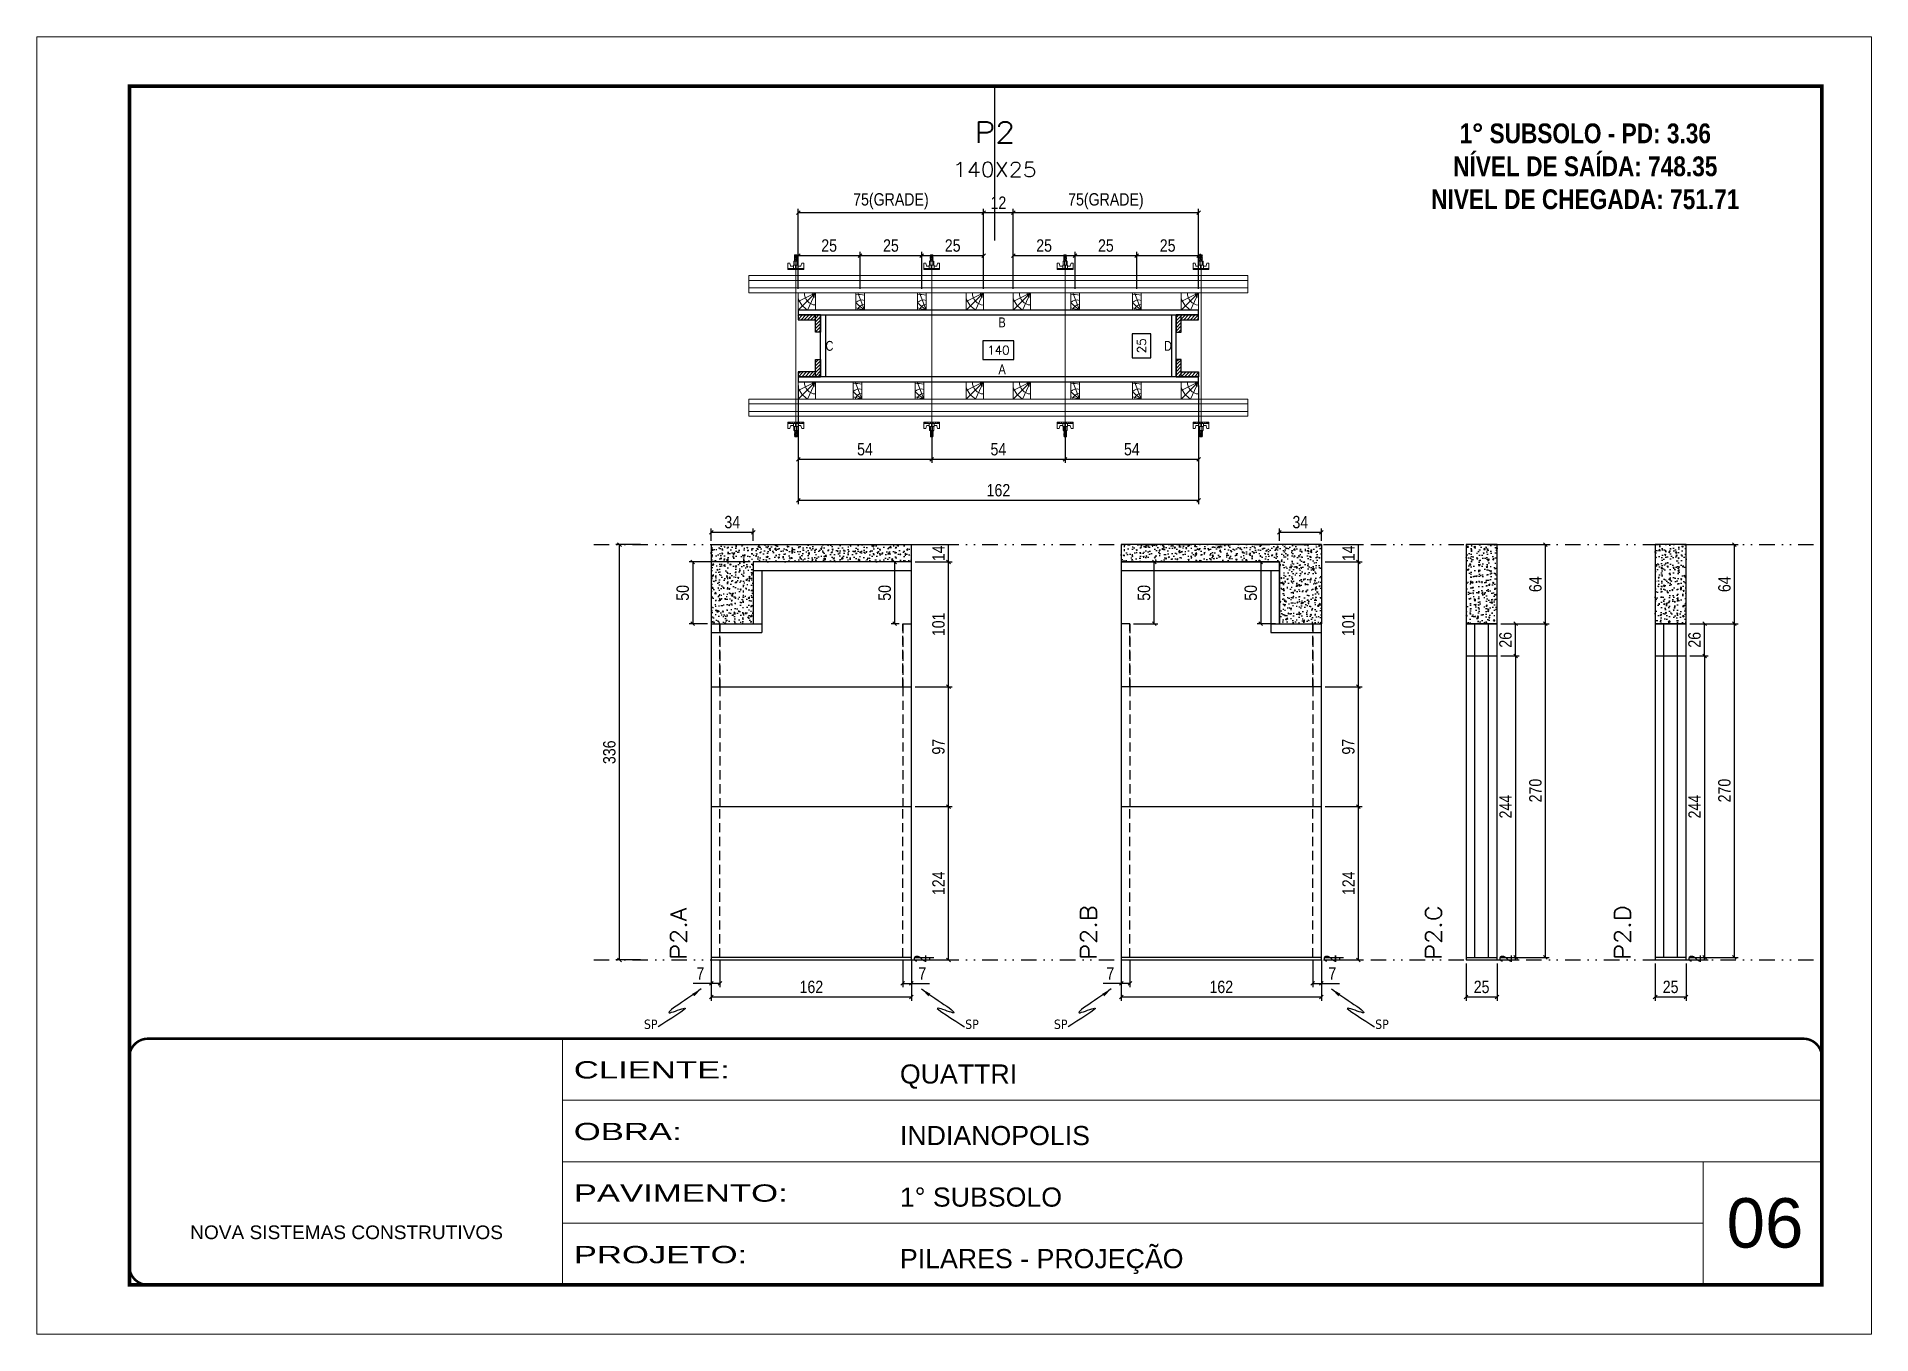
# Model space of a CAD drawing. Header units: millimetres. Extents: x 1945 to 8225, y 304 to 15137.
# Drawn here: x 3543 to 5028, y 12939 to 13989 of the extents above; entities that cross this region are included whole.
import ezdxf
from ezdxf.enums import TextEntityAlignment as Align

# ---------------------------------------------------------------- set-up
doc = ezdxf.new("R2010")
doc.units = ezdxf.units.MM
for name, pattern in [('CONTINUO', [0]), ('DASHED', [0.75, 0.5, -0.25]), ('DIVIDE2', [0.625, 0.25, -0.125, 0, -0.125, 0, -0.125]), ('HIDDEN', [0.375, 0.25, -0.125])]:
    doc.linetypes.add(name, pattern=pattern)
for name, color, linetype, lineweight in [('CARIMBO', 255, 'Continuous', 9), ('Folhas', 255, 'Continuous', 9), ('Hachura', 251, 'Continuous', 9), ('Madeira', 126, 'Continuous', 18), ('Perfil Metálico', 224, 'Continuous', 18), ('SARRAFO DE PRESSAO', 251, 'DASHED', 9), ('Texto Seção', 7, 'Continuous', 15)]:
    doc.layers.add(name, color=color, linetype=linetype, lineweight=lineweight)
for name, color, linetype in [('COTA', 241, 'Continuous'), ('NOMENCLATURA', 7, 'Continuous'), ('Nível', 160, 'Continuous'), ('Painéis', 200, 'Continuous'), ('PONTALETE', 7, 'Continuous'), ('SARR_2.2x7', 40, 'Continuous'), ('SARRAFO', 251, 'Continuous'), ('texto', 7, 'Continuous'), ('Texto de Titulo', 7, 'Continuous'), ('Texto Qtd Sarr', 242, 'Continuous')]:
    doc.layers.add(name, color=color, linetype=linetype)
doc.styles.add('ARIAL', font='arial.ttf')
doc.styles.add('COTA TECNICA', font='techl___.ttf', dxfattribs={"height": 10})
doc.styles.add('COTA TECNICA 2X', font='techl___.ttf', dxfattribs={"height": 10})
doc.styles.add('REGUA-120', font='ROMANS.shx', dxfattribs={"height": 15})
doc.styles.add('ROMANC', font='techb___.ttf', dxfattribs={"height": 2.5})
doc.styles.add('ROMANS', font='romans.shx')
doc.styles.get("Standard").update_dxf_attribs({"font": 'arial.ttf'})
doc.styles.add('Tecnologia', font='')
doc.styles.get('Tecnologia').set_extended_font_data('Forgotten Futurist')
doc.dimstyles.new('cotax2', dxfattribs={"dimtxt": 10, "dimasz": 3, "dimexe": 3, "dimexo": 3, "dimgap": 3, "dimtad": 1, "dimdec": 1, "dimlfac": 0.5, "dimzin": 12, "dimdsep": 46, "dimtxsty": 'COTA TECNICA 2X', "dimblk1": 'OBLIQUE', "dimblk2": 'OBLIQUE', "dimsah": 1, "dimcen": 0.9, "dimclrd": 256, "dimclre": 256, "dimclrt": 256, "dimadec": 1, "dimazin": 3, "dimtfac": 1, "dimtdec": 1, "dimtmove": 2, "dimatfit": 3, "dimfxl": 1, "dimtolj": 1, "dimtzin": 12, "dimarcsym": 0})
doc.dimstyles.new('PAINEL', dxfattribs={"dimtxt": 10, "dimasz": 3, "dimexe": 3, "dimexo": 3, "dimgap": 3, "dimtad": 1, "dimdec": 1, "dimzin": 12, "dimdsep": 46, "dimtxsty": 'COTA TECNICA', "dimblk1": 'OBLIQUE', "dimblk2": 'OBLIQUE', "dimsah": 1, "dimcen": 0.9, "dimclrd": 4, "dimclre": 4, "dimclrt": 240, "dimadec": 1, "dimazin": 3, "dimtfac": 1, "dimtdec": 1, "dimtmove": 0, "dimatfit": 3, "dimfxl": 1, "dimtolj": 1, "dimtzin": 12, "dimarcsym": 0})
doc.dimstyles.new('PAINEL-NOVA', dxfattribs={"dimtxt": 10, "dimasz": 3, "dimexe": 3, "dimexo": 3, "dimgap": 3, "dimtad": 1, "dimdec": 1, "dimzin": 12, "dimdsep": 46, "dimtxsty": 'COTA TECNICA', "dimblk1": 'OBLIQUE', "dimblk2": 'OBLIQUE', "dimsah": 1, "dimcen": 0.9, "dimclrd": 4, "dimclre": 4, "dimclrt": 240, "dimadec": 1, "dimazin": 3, "dimtfac": 1, "dimtdec": 1, "dimtix": 1, "dimtmove": 0, "dimatfit": 3, "dimfxl": 1, "dimtolj": 1, "dimtzin": 12, "dimarcsym": 0})
doc.dimstyles.new('SECÇÃO 2', dxfattribs={"dimtxt": 7, "dimasz": 6, "dimexe": 0.18, "dimexo": 2, "dimgap": -4, "dimtad": 3, "dimdec": 1, "dimlfac": 0.5, "dimzin": 12, "dimdsep": 46, "dimtxsty": 'ROMANS', "dimblk": 'ARCHTICK', "dimcen": 0.09, "dimse1": 1, "dimse2": 1, "dimsd1": 1, "dimsd2": 1, "dimclrd": 180, "dimclre": 5, "dimclrt": 1, "dimadec": 0, "dimazin": 3, "dimtfac": 1, "dimtdec": 1, "dimtofl": 0, "dimtmove": 0, "dimatfit": 3, "dimldrblk": 'ARCHTICK', "dimfxl": 1, "dimtolj": 1, "dimtzin": 0, "dimarcsym": 0})
doc.dimstyles.get("Standard").update_dxf_attribs({"dimtxt": 0.18, "dimasz": 0.18, "dimexe": 0.18, "dimexo": 0.0625, "dimgap": 0.09, "dimtad": 0, "dimtih": 1, "dimtoh": 1, "dimdec": 4, "dimzin": 0, "dimdsep": 46, "dimtxsty": 'Standard', "dimcen": 0.09, "dimadec": 0, "dimazin": 0, "dimtfac": 1, "dimtdec": 4, "dimtofl": 0, "dimtmove": 0, "dimatfit": 3, "dimfxl": 1, "dimtolj": 1, "dimtzin": 0, "dimarcsym": 0})
pattern_1 = [(46, (5846.8107, 13573.356), (-1.3703423, 1.3233242), [])]
pattern_2 = [(51, (7394.395, 13677.499), (9.121755, -0.637855), [0.9525, -10.4775]), (356, (7394.395, 13677.499), (-1.928623, 9.520633), [0.762, -8.38203]), (101.45144, (7395.155, 13677.446), (7.193132, 8.882778), [0.8095, -8.904512]), (47.1842, (7394.35, 13680.039), (13.588575, -1.865247), [1.42875, -15.71625]), (97.63556, (7395.483, 13679.883), (11.65249, 12.576586), [1.21425, -13.35678]), (352.18415, (7394.35, 13680.039), (11.65249, 12.576586), [1.143, -12.572987]), (22, (7395.631, 13679.426), (7.668804, -4.98018), [0.9525, -10.4775]), (327, (7395.631, 13679.426), (2.928905, 9.261925), [0.762, -8.382]), (72.45145, (7396.27, 13679.011), (10.597708, 4.281746), [0.8095, -8.904497]), (38.5, (7394.3946, 13677.499), (0.0806222, 4.2298032), [0, -8.2804, 0, -8.509, 0, -8.41375]), (8.5, (7394.3946, 13677.499), (3.2530547, 5.066574), [0, -4.8514, 0, -8.0899, 0, -3.20675]), (328.5, (7391.563, 13677.4497), (6.7834962, -0.1680745), [0, -3.175, 0, -9.906, 0, -13.1445]), (318.5, (7390.293, 13677.4275), (7.383143, 1.400391), [0, -4.1275, 0, -6.5786, 0, -9.3345])]
pattern_3 = [(51, (7294.248, 13677.499), (9.121755, -0.637855), [0.9525, -10.4775]), (356, (7294.248, 13677.499), (-1.928623, 9.520633), [0.762, -8.38203]), (101.45144, (7295.008, 13677.446), (7.193132, 8.882778), [0.8095, -8.904512]), (47.1842, (7294.204, 13680.039), (13.588575, -1.865247), [1.42875, -15.71625]), (97.63556, (7295.336, 13679.883), (11.65249, 12.576586), [1.21425, -13.35678]), (352.18415, (7294.204, 13680.039), (11.65249, 12.576586), [1.143, -12.572987]), (22, (7295.4844, 13679.426), (7.668804, -4.98018), [0.9525, -10.4775]), (327, (7295.484, 13679.426), (2.928905, 9.261925), [0.762, -8.382]), (72.45145, (7296.1235, 13679.011), (10.597708, 4.281746), [0.8095, -8.904497]), (38.5, (7294.248, 13677.499), (0.0806222, 4.2298032), [0, -8.2804, 0, -8.509, 0, -8.41375]), (8.5, (7294.248, 13677.499), (3.253055, 5.066574), [0, -4.8514, 0, -8.0899, 0, -3.20675]), (328.5, (7291.4162, 13677.4497), (6.7834962, -0.1680745), [0, -3.175, 0, -9.906, 0, -13.1445]), (318.5, (7290.1464, 13677.4275), (7.383143, 1.400391), [0, -4.1275, 0, -6.5786, 0, -9.3345])]

msp = doc.modelspace()

# ---------------------------------------------------------------- texts
at = {"layer": 'CARIMBO', "style": 'ARIAL'}
msp.add_text('06', height=40, dxfattribs=at).set_placement((4911.22, 13008.68))
at = {"layer": 'NOMENCLATURA', "linetype": 'Continuous', "ltscale": 30, "width": 0.8}
for s, p in [('B', (4321.81, 13753.36)), ('C', (4181.81, 13734.36)), ('D', (4455.81, 13734.36)), ('A', (4321.81, 13715.36))]:
    msp.add_text(s, height=8, dxfattribs=at).set_placement(p)
at = {"layer": 'NOMENCLATURA', "color": 2, "insert": (4796.85, 13918.33), "char_height": 16, "attachment_point": 2, "style": 'ROMANC'}
msp.add_mtext_dynamic_manual_height_columns('1° SUBSOLO - PD: 3.36\\PNÍVEL DE SAÍDA: 748.35\\PNIVEL DE CHEGADA: 751.71', width=449.0761, gutter_width=1, heights=[0], dxfattribs=at)
at = {"layer": 'Texto Seção', "style": 'REGUA-120', "width": 1.1}
for s, p in [('P2.A', (4069.39, 13241.5)), ('P2.B', (4401.25, 13241.5)), ('P2.C', (4680.42, 13241.5)), ('P2.D', (4833.42, 13241.5))]:
    msp.add_text(s, height=13, rotation=90, dxfattribs=at).set_placement(p)

# ---------------------------------------------------------------- blocks, each defined once
blk = doc.blocks.new('9999999999')
at = {"color": 30, "linetype": 'CONTINUO'}
for p, q in [((98564.6, 34230.2), (98564.6, 34429.4)), ((98564.6, 34379.6), (99584, 34379.6)), ((98564.6, 34329.8), (99488, 34329.8)), ((99584, 34329.8), (99488, 34329.8)), ((99488, 34329.8), (99488, 34230.2)), ((98564.6, 34280), (99488, 34280))]:
    blk.add_line(p, q, dxfattribs=at)
at = {"color": 30, "linetype": 'CONTINUO', "const_width": 2}
blk.add_lwpolyline([(99584, 34230.2), (99584, 34414.4, 0.414214), (99569, 34429.4), (98229, 34429.4, 0.414214), (98214, 34414.4), (98214, 34245.2, 0.414214), (98229, 34230.2), (99584, 34230.2)], format="xyb", dxfattribs=at)
at = {"layer": 'Folhas'}
blk.add_lwpolyline([(98139, 34190.2), (99624, 34190.2), (99624, 35240.2), (98139, 35240.2)], close=True, dxfattribs=at)
at = {"layer": 'Folhas', "color": 30, "const_width": 3}
blk.add_lwpolyline([(98214, 34230.2), (99584, 34230.2), (99584, 35200.2), (98214, 35200.2)], close=True, dxfattribs=at)
at = {"color": 7, "linetype": 'Continuous', "ltscale": 5, "style": 'ARIAL'}
for s, height, p in [('QUATTRI', 15.48, (98837.7, 34393.1)), ('INDIANOPOLIS', 15.483, (98837.7, 34343.3)), ('1° SUBSOLO', 15.48, (98837.7, 34293.5)), ('NOVA SISTEMAS CONSTRUTIVOS', 11.059, (98263.2, 34267.2)), ('PILARES - PROJEÇÃO', 15.483, (98837.7, 34243.7))]:
    blk.add_text(s, height=height, dxfattribs=at).set_placement(p)
at = {"layer": 'Folhas', "color": 7, "style": 'Tecnologia', "width": 1.5}
for s, p in [('CLIENTE:', (98573.7, 34397.2)), ('OBRA:', (98573.7, 34347.3)), ('PAVIMENTO:', (98573.7, 34297.5)), ('PROJETO:', (98573.7, 34247.7))]:
    blk.add_text(s, height=14, dxfattribs=at).set_placement(p)
blk = doc.blocks.new('_Oblique')
at = {"color": 0, "linetype": 'ByBlock', "lineweight": -2}
blk.add_line((-0.5, -0.5), (0.5, 0.5), dxfattribs=at)
blk = doc.blocks.new('*D1527')
at = {"layer": 'COTA', "linetype": 'Continuous', "lineweight": -2, "ltscale": 30, "transparency": 16777216}
for p, q in [((4159.8, 13706.4), (4159.8, 13610.4)), ((4483.8, 13706.4), (4483.8, 13610.4)), ((4159.8, 13613.4), (4483.8, 13613.4))]:
    blk.add_line(p, q, dxfattribs=at)
at = {"layer": 'Defpoints', "color": 0, "linetype": 'Continuous', "ltscale": 30, "transparency": 16777216}
for p in [(4159.8, 13709.4), (4483.8, 13709.4), (4483.8, 13613.4)]:
    blk.add_point(p, dxfattribs=at)
at = {"layer": 'COTA', "linetype": 'Continuous', "lineweight": -2, "ltscale": 30, "transparency": 16777216, "xscale": 3, "yscale": 3, "zscale": 3, "rotation": 180}
blk.add_blockref('_Oblique', (4159.8, 13613.4), dxfattribs=at)
at = {"layer": 'COTA', "linetype": 'Continuous', "lineweight": -2, "ltscale": 30, "transparency": 16777216, "xscale": 3, "yscale": 3, "zscale": 3}
blk.add_blockref('_Oblique', (4483.8, 13613.4), dxfattribs=at)
at = {"layer": 'COTA', "linetype": 'Continuous', "ltscale": 30, "transparency": 16777216, "insert": (4321.8, 13621.5), "char_height": 10, "attachment_point": 5, "style": 'COTA TECNICA 2X'}
blk.add_mtext('\\A1;162', dxfattribs=at)
blk = doc.blocks.new('*D1528')
at = {"layer": 'COTA', "color": 180, "lineweight": -2, "transparency": 16777216}
for p, q in [((4334.3, 13742.4), (4309.3, 13742.4)), ((4309.3, 13742.4), (4309.3, 13727.4)), ((4334.3, 13727.4), (4334.3, 13742.4)), ((4309.3, 13727.4), (4334.3, 13727.4))]:
    blk.add_line(p, q, dxfattribs=at)
at = {"layer": 'Defpoints', "color": 0, "transparency": 16777216}
for p in [(4461.8, 13723.4), (4181.8, 13713.4), (4461.8, 13713.4)]:
    blk.add_point(p, dxfattribs=at)
at = {"layer": 'COTA', "color": 1, "transparency": 16777216, "insert": (4321.8, 13734.9), "char_height": 7, "attachment_point": 5, "style": 'ROMANS'}
blk.add_mtext('\\A1;140', dxfattribs=at)
blk = doc.blocks.new('_ArchTick')
at = {"color": 0, "linetype": 'ByBlock', "const_width": 0.15}
blk.add_lwpolyline([(-0.5, -0.5), (0.5, 0.5)], dxfattribs=at)
blk = doc.blocks.new('B1A.E')
at = {"layer": 'Madeira', "linetype": 'ByBlock', "ltscale": 0.05}
for p, q in [((0, 7), (0, 0)), ((0, 7), (0, 0)), ((7, 7), (7, 0)), ((7, 7), (7, 0))]:
    blk.add_line(p, q, dxfattribs=at)
at = {"layer": 'Madeira', "ltscale": 0.05}
for p, q in [((0, 7), (7, 7)), ((7, 7), (0, 0)), ((7, 7), (0, 3.5)), ((7, 7), (3.77, 0)), ((7, 0), (0, 0))]:
    blk.add_line(p, q, dxfattribs=at)
for centre, radius, start, end in [((7.54, 7), 7.87, 196.55279, 242.88446), ((7.08, 6.57), 4.53, 174.48614, 268.95308), ((7.09, 6.61), 1.41, 163.78187, 266.28246)]:
    blk.add_arc(centre, radius, start, end, dxfattribs=at)
blk = doc.blocks.new('B1A.D')
at = {"layer": 'COTA', "linetype": 'ByBlock'}
blk.add_blockref('B1A.E', (-7, 0), dxfattribs=at)
blk = doc.blocks.new('MEIO PONTALETE')
at = {"layer": 'Madeira'}
for q in [(2.71, 7), (3.5, 2.88), (3.5, 0.87)]:
    blk.add_line((0, 0), q, dxfattribs=at)
blk.add_lwpolyline([(0, 0), (3.5, 0), (3.5, 7), (0, 7)], close=True, dxfattribs=at)
for centre, radius, start, end in [((2.04, 0.06), 6.23, 76.44987, 109.09128), ((1.09, 0.9), 3.19, 40.90626, 109.98471), ((-0.21, -0.78), 3.09, 14.63219, 86.0383)]:
    blk.add_arc(centre, radius, start, end, dxfattribs=at)
blk = doc.blocks.new('BLOCK 2')
at = {"layer": 'PONTALETE', "color": 1, "xscale": -2, "yscale": 2, "zscale": 2}
blk.add_blockref('MEIO PONTALETE', (131231.1, 34114), dxfattribs=at)
blk = doc.blocks.new('A2')
at = {"layer": 'COTA', "linetype": 'ByBlock'}
blk.add_blockref('BLOCK 2', (-131205.2, -34118.6), dxfattribs=at)
blk = doc.blocks.new('B2A')
at = {"layer": 'COTA', "linetype": 'ByBlock', "xscale": 10, "yscale": 10, "zscale": 10}
blk.add_blockref('A2', (-188, 46), dxfattribs=at)
blk = doc.blocks.new('B2A.E')
at = {"layer": 'COTA', "linetype": 'ByBlock', "xscale": 0.05000874370170691, "yscale": 0.05000874370170691, "zscale": 0.05000874370170691}
blk.add_blockref('B2A', (0, 0), dxfattribs=at)
blk = doc.blocks.new('B1B.E')
at = {"layer": 'Madeira', "linetype": 'ByBlock', "ltscale": 0.05}
for p, q in [((0, 0), (0, -7)), ((0, 0), (0, -7)), ((7, 0), (7, -7)), ((7, 0), (7, -7))]:
    blk.add_line(p, q, dxfattribs=at)
at = {"layer": 'Madeira', "ltscale": 0.05}
for p, q in [((0, 0), (7, 0)), ((7, 0), (0, -7)), ((7, 0), (0, -3.5)), ((7, 0), (3.77, -7)), ((7, -7), (0, -7))]:
    blk.add_line(p, q, dxfattribs=at)
for centre, radius, start, end in [((7.08, -0.43), 4.53, 174.48614, 268.95308), ((7.09, -0.39), 1.41, 163.78187, 266.28246), ((7.54, 0), 7.87, 196.55279, 242.88446)]:
    blk.add_arc(centre, radius, start, end, dxfattribs=at)
blk = doc.blocks.new('B1B.D')
at = {"layer": 'Madeira', "linetype": 'ByBlock', "ltscale": 0.05}
for p, q in [((-7, 0), (-7, -7)), ((-7, 0), (-7, -7)), ((0, 0), (0, -7)), ((0, 0), (0, -7))]:
    blk.add_line(p, q, dxfattribs=at)
at = {"layer": 'Madeira', "ltscale": 0.05}
for p, q in [((-7, 0), (0, 0)), ((0, 0), (-7, -7)), ((0, 0), (-7, -3.5)), ((0, -7), (-7, -7)), ((0, 0), (-3.23, -7))]:
    blk.add_line(p, q, dxfattribs=at)
for centre, radius, start, end in [((0.54, 0), 7.87, 196.55279, 242.88446), ((0.08, -0.44), 4.53, 174.48614, 268.95308), ((0.09, -0.39), 1.41, 163.78187, 266.28246)]:
    blk.add_arc(centre, radius, start, end, dxfattribs=at)
blk = doc.blocks.new('*D1529')
at = {"layer": 'COTA', "linetype": 'Continuous', "lineweight": -2, "ltscale": 30, "transparency": 16777216}
for p, q in [((4159.8, 13789.2), (4159.8, 13849.2)), ((4159.8, 13846.2), (4309.8, 13846.2)), ((4309.8, 13789.2), (4309.8, 13849.2))]:
    blk.add_line(p, q, dxfattribs=at)
at = {"layer": 'Defpoints', "color": 0, "linetype": 'Continuous', "ltscale": 30, "transparency": 16777216}
for p in [(4309.8, 13846.2), (4159.8, 13786.2), (4309.8, 13786.2)]:
    blk.add_point(p, dxfattribs=at)
at = {"layer": 'COTA', "linetype": 'Continuous', "lineweight": -2, "ltscale": 30, "transparency": 16777216, "xscale": 3, "yscale": 3, "zscale": 3, "rotation": 180}
blk.add_blockref('_Oblique', (4159.8, 13846.2), dxfattribs=at)
at = {"layer": 'COTA', "linetype": 'Continuous', "lineweight": -2, "ltscale": 30, "transparency": 16777216, "xscale": 3, "yscale": 3, "zscale": 3}
blk.add_blockref('_Oblique', (4309.8, 13846.2), dxfattribs=at)
at = {"layer": 'COTA', "linetype": 'Continuous', "ltscale": 30, "transparency": 16777216, "insert": (4234.8, 13855.4), "char_height": 10, "attachment_point": 5, "style": 'COTA TECNICA 2X'}
blk.add_mtext('\\A1;75(GRADE)', dxfattribs=at)
blk = doc.blocks.new('B2B.E')
at = {"layer": 'COTA', "linetype": 'ByBlock'}
blk.add_blockref('B2A.E', (0, -7), dxfattribs=at)
blk = doc.blocks.new('*D1530')
at = {"layer": 'COTA', "linetype": 'Continuous', "lineweight": -2, "ltscale": 30, "transparency": 16777216}
for p, q in [((4159.8, 13784.4), (4159.8, 13814.4)), ((4159.8, 13811.4), (4209.8, 13811.4)), ((4209.8, 13784.4), (4209.8, 13814.4))]:
    blk.add_line(p, q, dxfattribs=at)
at = {"layer": 'Defpoints', "color": 0, "linetype": 'Continuous', "ltscale": 30, "transparency": 16777216}
for p in [(4209.8, 13811.4), (4159.8, 13781.4), (4209.8, 13781.4)]:
    blk.add_point(p, dxfattribs=at)
at = {"layer": 'COTA', "linetype": 'Continuous', "lineweight": -2, "ltscale": 30, "transparency": 16777216, "xscale": 3, "yscale": 3, "zscale": 3, "rotation": 180}
blk.add_blockref('_Oblique', (4159.8, 13811.4), dxfattribs=at)
at = {"layer": 'COTA', "linetype": 'Continuous', "lineweight": -2, "ltscale": 30, "transparency": 16777216, "xscale": 3, "yscale": 3, "zscale": 3}
blk.add_blockref('_Oblique', (4209.8, 13811.4), dxfattribs=at)
at = {"layer": 'COTA', "linetype": 'Continuous', "ltscale": 30, "transparency": 16777216, "insert": (4184.8, 13819.5), "char_height": 10, "attachment_point": 5, "style": 'COTA TECNICA 2X'}
blk.add_mtext('\\A1;25', dxfattribs=at)
blk = doc.blocks.new('*D1531')
at = {"layer": 'COTA', "linetype": 'Continuous', "lineweight": -2, "ltscale": 30, "transparency": 16777216}
for p, q in [((4209.8, 13784.4), (4209.8, 13814.4)), ((4209.8, 13811.4), (4259.8, 13811.4)), ((4259.8, 13784.4), (4259.8, 13814.4))]:
    blk.add_line(p, q, dxfattribs=at)
at = {"layer": 'Defpoints', "color": 0, "linetype": 'Continuous', "ltscale": 30, "transparency": 16777216}
for p in [(4259.8, 13811.4), (4209.8, 13781.4), (4259.8, 13781.4)]:
    blk.add_point(p, dxfattribs=at)
at = {"layer": 'COTA', "linetype": 'Continuous', "lineweight": -2, "ltscale": 30, "transparency": 16777216, "xscale": 3, "yscale": 3, "zscale": 3, "rotation": 180}
blk.add_blockref('_Oblique', (4209.8, 13811.4), dxfattribs=at)
at = {"layer": 'COTA', "linetype": 'Continuous', "lineweight": -2, "ltscale": 30, "transparency": 16777216, "xscale": 3, "yscale": 3, "zscale": 3}
blk.add_blockref('_Oblique', (4259.8, 13811.4), dxfattribs=at)
at = {"layer": 'COTA', "linetype": 'Continuous', "ltscale": 30, "transparency": 16777216, "insert": (4234.8, 13819.5), "char_height": 10, "attachment_point": 5, "style": 'COTA TECNICA 2X'}
blk.add_mtext('\\A1;25', dxfattribs=at)
blk = doc.blocks.new('*D1532')
at = {"layer": 'COTA', "linetype": 'Continuous', "lineweight": -2, "ltscale": 30, "transparency": 16777216}
for p, q in [((4259.8, 13784.4), (4259.8, 13814.4)), ((4259.8, 13811.4), (4309.8, 13811.4)), ((4309.8, 13784.4), (4309.8, 13814.4))]:
    blk.add_line(p, q, dxfattribs=at)
at = {"layer": 'Defpoints', "color": 0, "linetype": 'Continuous', "ltscale": 30, "transparency": 16777216}
for p in [(4309.8, 13811.4), (4259.8, 13781.4), (4309.8, 13781.4)]:
    blk.add_point(p, dxfattribs=at)
at = {"layer": 'COTA', "linetype": 'Continuous', "lineweight": -2, "ltscale": 30, "transparency": 16777216, "xscale": 3, "yscale": 3, "zscale": 3, "rotation": 180}
blk.add_blockref('_Oblique', (4259.8, 13811.4), dxfattribs=at)
at = {"layer": 'COTA', "linetype": 'Continuous', "lineweight": -2, "ltscale": 30, "transparency": 16777216, "xscale": 3, "yscale": 3, "zscale": 3}
blk.add_blockref('_Oblique', (4309.8, 13811.4), dxfattribs=at)
at = {"layer": 'COTA', "linetype": 'Continuous', "ltscale": 30, "transparency": 16777216, "insert": (4284.8, 13819.5), "char_height": 10, "attachment_point": 5, "style": 'COTA TECNICA 2X'}
blk.add_mtext('\\A1;25', dxfattribs=at)
blk = doc.blocks.new('*D1533')
at = {"layer": 'COTA', "linetype": 'Continuous', "lineweight": -2, "ltscale": 30, "transparency": 16777216}
for p, q in [((4309.8, 13789.2), (4309.8, 13849.2)), ((4309.8, 13846.2), (4333.8, 13846.2)), ((4333.8, 13789.2), (4333.8, 13849.2))]:
    blk.add_line(p, q, dxfattribs=at)
at = {"layer": 'Defpoints', "color": 0, "linetype": 'Continuous', "ltscale": 30, "transparency": 16777216}
for p in [(4333.8, 13846.2), (4309.8, 13786.2), (4333.8, 13786.2)]:
    blk.add_point(p, dxfattribs=at)
at = {"layer": 'COTA', "linetype": 'Continuous', "lineweight": -2, "ltscale": 30, "transparency": 16777216, "xscale": 3, "yscale": 3, "zscale": 3, "rotation": 180}
blk.add_blockref('_Oblique', (4309.8, 13846.2), dxfattribs=at)
at = {"layer": 'COTA', "linetype": 'Continuous', "lineweight": -2, "ltscale": 30, "transparency": 16777216, "xscale": 3, "yscale": 3, "zscale": 3}
blk.add_blockref('_Oblique', (4333.8, 13846.2), dxfattribs=at)
at = {"layer": 'COTA', "linetype": 'Continuous', "ltscale": 30, "transparency": 16777216, "insert": (4321.8, 13854.2), "char_height": 10, "attachment_point": 5, "style": 'COTA TECNICA 2X'}
blk.add_mtext('\\A1;12', dxfattribs=at)
blk = doc.blocks.new('*D1534')
at = {"layer": 'COTA', "linetype": 'Continuous', "lineweight": -2, "ltscale": 30, "transparency": 16777216}
for p, q in [((4333.8, 13789.2), (4333.8, 13849.2)), ((4333.8, 13846.2), (4483.8, 13846.2)), ((4483.8, 13789.2), (4483.8, 13849.2))]:
    blk.add_line(p, q, dxfattribs=at)
at = {"layer": 'Defpoints', "color": 0, "linetype": 'Continuous', "ltscale": 30, "transparency": 16777216}
for p in [(4483.8, 13846.2), (4333.8, 13786.2), (4483.8, 13786.2)]:
    blk.add_point(p, dxfattribs=at)
at = {"layer": 'COTA', "linetype": 'Continuous', "lineweight": -2, "ltscale": 30, "transparency": 16777216, "xscale": 3, "yscale": 3, "zscale": 3, "rotation": 180}
blk.add_blockref('_Oblique', (4333.8, 13846.2), dxfattribs=at)
at = {"layer": 'COTA', "linetype": 'Continuous', "lineweight": -2, "ltscale": 30, "transparency": 16777216, "xscale": 3, "yscale": 3, "zscale": 3}
blk.add_blockref('_Oblique', (4483.8, 13846.2), dxfattribs=at)
at = {"layer": 'COTA', "linetype": 'Continuous', "ltscale": 30, "transparency": 16777216, "insert": (4408.8, 13855.4), "char_height": 10, "attachment_point": 5, "style": 'COTA TECNICA 2X'}
blk.add_mtext('\\A1;75(GRADE)', dxfattribs=at)
blk = doc.blocks.new('*D1535')
at = {"layer": 'COTA', "linetype": 'Continuous', "lineweight": -2, "ltscale": 30, "transparency": 16777216}
for p, q in [((4333.8, 13784.4), (4333.8, 13814.4)), ((4333.8, 13811.4), (4383.8, 13811.4)), ((4383.8, 13784.4), (4383.8, 13814.4))]:
    blk.add_line(p, q, dxfattribs=at)
at = {"layer": 'Defpoints', "color": 0, "linetype": 'Continuous', "ltscale": 30, "transparency": 16777216}
for p in [(4383.8, 13811.4), (4333.8, 13781.4), (4383.8, 13781.4)]:
    blk.add_point(p, dxfattribs=at)
at = {"layer": 'COTA', "linetype": 'Continuous', "lineweight": -2, "ltscale": 30, "transparency": 16777216, "xscale": 3, "yscale": 3, "zscale": 3, "rotation": 180}
blk.add_blockref('_Oblique', (4333.8, 13811.4), dxfattribs=at)
at = {"layer": 'COTA', "linetype": 'Continuous', "lineweight": -2, "ltscale": 30, "transparency": 16777216, "xscale": 3, "yscale": 3, "zscale": 3}
blk.add_blockref('_Oblique', (4383.8, 13811.4), dxfattribs=at)
at = {"layer": 'COTA', "linetype": 'Continuous', "ltscale": 30, "transparency": 16777216, "insert": (4358.8, 13819.5), "char_height": 10, "attachment_point": 5, "style": 'COTA TECNICA 2X'}
blk.add_mtext('\\A1;25', dxfattribs=at)
blk = doc.blocks.new('*D1536')
at = {"layer": 'COTA', "linetype": 'Continuous', "lineweight": -2, "ltscale": 30, "transparency": 16777216}
for p, q in [((4383.8, 13784.4), (4383.8, 13814.4)), ((4383.8, 13811.4), (4433.8, 13811.4)), ((4433.8, 13784.4), (4433.8, 13814.4))]:
    blk.add_line(p, q, dxfattribs=at)
at = {"layer": 'Defpoints', "color": 0, "linetype": 'Continuous', "ltscale": 30, "transparency": 16777216}
for p in [(4433.8, 13811.4), (4383.8, 13781.4), (4433.8, 13781.4)]:
    blk.add_point(p, dxfattribs=at)
at = {"layer": 'COTA', "linetype": 'Continuous', "lineweight": -2, "ltscale": 30, "transparency": 16777216, "xscale": 3, "yscale": 3, "zscale": 3, "rotation": 180}
blk.add_blockref('_Oblique', (4383.8, 13811.4), dxfattribs=at)
at = {"layer": 'COTA', "linetype": 'Continuous', "lineweight": -2, "ltscale": 30, "transparency": 16777216, "xscale": 3, "yscale": 3, "zscale": 3}
blk.add_blockref('_Oblique', (4433.8, 13811.4), dxfattribs=at)
at = {"layer": 'COTA', "linetype": 'Continuous', "ltscale": 30, "transparency": 16777216, "insert": (4408.8, 13819.5), "char_height": 10, "attachment_point": 5, "style": 'COTA TECNICA 2X'}
blk.add_mtext('\\A1;25', dxfattribs=at)
blk = doc.blocks.new('*D1537')
at = {"layer": 'COTA', "linetype": 'Continuous', "lineweight": -2, "ltscale": 30, "transparency": 16777216}
for p, q in [((4433.8, 13784.4), (4433.8, 13814.4)), ((4433.8, 13811.4), (4483.8, 13811.4)), ((4483.8, 13784.4), (4483.8, 13814.4))]:
    blk.add_line(p, q, dxfattribs=at)
at = {"layer": 'Defpoints', "color": 0, "linetype": 'Continuous', "ltscale": 30, "transparency": 16777216}
for p in [(4483.8, 13811.4), (4433.8, 13781.4), (4483.8, 13781.4)]:
    blk.add_point(p, dxfattribs=at)
at = {"layer": 'COTA', "linetype": 'Continuous', "lineweight": -2, "ltscale": 30, "transparency": 16777216, "xscale": 3, "yscale": 3, "zscale": 3, "rotation": 180}
blk.add_blockref('_Oblique', (4433.8, 13811.4), dxfattribs=at)
at = {"layer": 'COTA', "linetype": 'Continuous', "lineweight": -2, "ltscale": 30, "transparency": 16777216, "xscale": 3, "yscale": 3, "zscale": 3}
blk.add_blockref('_Oblique', (4483.8, 13811.4), dxfattribs=at)
at = {"layer": 'COTA', "linetype": 'Continuous', "ltscale": 30, "transparency": 16777216, "insert": (4458.8, 13819.5), "char_height": 10, "attachment_point": 5, "style": 'COTA TECNICA 2X'}
blk.add_mtext('\\A1;25', dxfattribs=at)
blk = doc.blocks.new('C')
at = {"layer": 'Hachura', "color": 0}
for p, q in [((0, 3.22), (0, -3.22)), ((0.45, 3.22), (0, 3.22)), ((0.46, 3.16), (0, 3.16)), ((0.46, 3.05), (0, 3.05)), ((0.46, 2.88), (0, 2.88)), ((0, 2.75), (0, -1.16)), ((0.46, 2.65), (0, 2.65)), ((0.46, 2.23), (0, 2.23)), ((0.46, 1.51), (0, 1.51)), ((0.39, 0.49), (0.17, 0.49)), ((0.45, -3.23), (0.45, 3.22)), ((0.45, 3.22), (2.58, 3.22)), ((1.74, 0.97), (0.45, 0.97)), ((1.45, 0.1), (0.45, 0.1)), ((1.35, 1.94), (1.35, 0.96)), ((2.58, 2.39), (1.47, 2.09)), ((1.74, -0.97), (1.74, 0.97)), ((1.74, 0.97), (1.74, 0.84)), ((1.74, 0.97), (1.74, 0.84)), ((1.74, 0.84), (3.35, 0.84)), ((3.35, 0.45), (1.74, 0.45)), ((2.58, 3.22), (2.58, 2.39)), ((3.32, 0.84), (3.32, -0.84)), ((3.35, 0.84), (3.35, -0.84)), ((3.68, 0.45), (3.35, 0.45)), ((3.84, -0.52), (3.35, 0.45)), ((3.35, 0.06), (3.67, -0.57)), ((3.68, 0.45), (4.16, -0.52)), ((3.72, 0.5), (4.25, -0.57)), ((4.37, -0.55), (3.83, 0.53)), ((4.15, 0.45), (3.93, 0.45)), ((4.42, -0.52), (3.93, 0.45)), ((4.15, 0.45), (4.26, 0.45)), ((4.26, 0.45), (4.74, -0.52)), ((4.3, 0.5), (4.83, -0.57)), ((4.95, -0.55), (4.41, 0.53)), ((4.51, 0.45), (4.84, 0.45)), ((5, -0.52), (4.51, 0.45)), ((4.84, 0.45), (5.32, -0.52)), ((4.88, 0.5), (5.41, -0.57)), ((5.53, -0.55), (4.99, 0.53)), ((5.58, -0.52), (5.09, 0.45)), ((5.42, 0.45), (5.09, 0.45)), ((5.58, -0.52), (5.09, 0.45)), ((5.42, 0.45), (5.74, -0.19)), ((5.46, 0.5), (5.74, -0.07)), ((5.74, 0.19), (5.57, 0.53)), ((5.74, 0.32), (5.68, 0.45)), ((5.68, 0.45), (5.74, 0.45)), ((5.74, 0.45), (5.9, 0.29)), ((5.74, 0.45), (5.74, -0.52)), ((5.9, -0.36), (5.9, 0.29)), ((0.45, 0), (0, 0)), ((0.46, -1.52), (0, -1.52)), ((0.46, -2.23), (0, -2.23)), ((0.46, -2.65), (0, -2.65)), ((0.46, -2.88), (0, -2.88)), ((0.46, -3.05), (0, -3.05)), ((0.46, -3.16), (0, -3.16)), ((0, -3.22), (2.57, -3.22)), ((0.08, -0.48), (0.29, -0.48)), ((0.29, -0.48), (0.4, -0.48)), ((0.45, 0), (0.45, -0.97)), ((0.45, -0.16), (1.45, -0.16)), ((0.45, -0.65), (0.45, -0.32)), ((0.45, -3.23), (0.45, -0.65)), ((0.45, -0.97), (1.74, -0.97)), ((1.35, -1.94), (1.35, -0.97)), ((2.58, -2.39), (1.47, -2.1)), ((3.35, -0.32), (1.74, -0.32)), ((3.35, -0.84), (1.74, -0.84)), ((2.58, -3.23), (2.58, -2.39)), ((3.35, -0.07), (3.58, -0.52)), ((3.35, -0.52), (3.58, -0.52)), ((3.84, -0.52), (4.16, -0.52)), ((4.42, -0.52), (4.74, -0.52)), ((4.63, -0.52), (4.74, -0.52)), ((5, -0.52), (5.32, -0.52)), ((5.58, -0.52), (5.74, -0.52)), ((5.74, -0.52), (5.9, -0.36)), ((5.74, -0.52), (5.74, -0.52))]:
    blk.add_line(p, q, dxfattribs=at)
for centre, radius, start, end in [((1.52, 1.94), 0.161, 104.74356, 180), ((1.44, -0.03), 0.129, 272.69497, 87.30503), ((3.81, 0.39), 0.143, 25.56881, 154.43119), ((4.39, 0.39), 0.143, 25.56881, 154.43119), ((4.97, 0.39), 0.143, 25.56881, 154.43119), ((5.55, 0.39), 0.143, 25.56881, 154.43119), ((0.17, -0.37), 0.174, 221.74404, 317.85924), ((1.52, -1.94), 0.161, 180, 255.25644), ((3.71, -0.4), 0.174, 222.14076, 318.25596), ((4.29, -0.4), 0.174, 222.14076, 318.25596), ((4.87, -0.4), 0.174, 222.14076, 318.25596), ((5.45, -0.4), 0.174, 222.14076, 318.25596), ((5.61, -0.4), 0.174, 317.85924, 318.25596)]:
    blk.add_arc(centre, radius, start, end, dxfattribs=at)
blk = doc.blocks.new('PAR.CIM')
at = {"layer": 'Hachura', "linetype": 'Continuous', "xscale": -1, "rotation": 270}
blk.add_blockref('C', (0, 0), dxfattribs=at)
blk = doc.blocks.new('PAR.BAI')
at = {"layer": 'Hachura', "linetype": 'Continuous', "xscale": -1, "rotation": 90}
blk.add_blockref('C', (0, 0), dxfattribs=at)
blk = doc.blocks.new('*D1538')
at = {"layer": 'COTA', "linetype": 'Continuous', "lineweight": -2, "ltscale": 30, "transparency": 16777216}
for p, q in [((4159.8, 13678.4), (4159.8, 13643.6)), ((4267.8, 13673.6), (4267.8, 13643.6)), ((4159.8, 13646.6), (4267.8, 13646.6))]:
    blk.add_line(p, q, dxfattribs=at)
at = {"layer": 'Defpoints', "color": 0, "linetype": 'Continuous', "ltscale": 30, "transparency": 16777216}
for p in [(4159.8, 13681.4), (4267.8, 13676.6), (4267.8, 13646.6)]:
    blk.add_point(p, dxfattribs=at)
at = {"layer": 'COTA', "linetype": 'Continuous', "lineweight": -2, "ltscale": 30, "transparency": 16777216, "xscale": 3, "yscale": 3, "zscale": 3, "rotation": 180}
blk.add_blockref('_Oblique', (4159.8, 13646.6), dxfattribs=at)
at = {"layer": 'COTA', "linetype": 'Continuous', "lineweight": -2, "ltscale": 30, "transparency": 16777216, "xscale": 3, "yscale": 3, "zscale": 3}
blk.add_blockref('_Oblique', (4267.8, 13646.6), dxfattribs=at)
at = {"layer": 'COTA', "linetype": 'Continuous', "ltscale": 30, "transparency": 16777216, "insert": (4213.8, 13654.7), "char_height": 10, "attachment_point": 5, "style": 'COTA TECNICA 2X'}
blk.add_mtext('\\A1;54', dxfattribs=at)
blk = doc.blocks.new('*D1539')
at = {"layer": 'COTA', "linetype": 'Continuous', "lineweight": -2, "ltscale": 30, "transparency": 16777216}
for p, q in [((4267.8, 13673.6), (4267.8, 13643.6)), ((4375.8, 13673.6), (4375.8, 13643.6)), ((4267.8, 13646.6), (4375.8, 13646.6))]:
    blk.add_line(p, q, dxfattribs=at)
at = {"layer": 'Defpoints', "color": 0, "linetype": 'Continuous', "ltscale": 30, "transparency": 16777216}
for p in [(4267.8, 13676.6), (4375.8, 13676.6), (4375.8, 13646.6)]:
    blk.add_point(p, dxfattribs=at)
at = {"layer": 'COTA', "linetype": 'Continuous', "lineweight": -2, "ltscale": 30, "transparency": 16777216, "xscale": 3, "yscale": 3, "zscale": 3, "rotation": 180}
blk.add_blockref('_Oblique', (4267.8, 13646.6), dxfattribs=at)
at = {"layer": 'COTA', "linetype": 'Continuous', "lineweight": -2, "ltscale": 30, "transparency": 16777216, "xscale": 3, "yscale": 3, "zscale": 3}
blk.add_blockref('_Oblique', (4375.8, 13646.6), dxfattribs=at)
at = {"layer": 'COTA', "linetype": 'Continuous', "ltscale": 30, "transparency": 16777216, "insert": (4321.8, 13654.7), "char_height": 10, "attachment_point": 5, "style": 'COTA TECNICA 2X'}
blk.add_mtext('\\A1;54', dxfattribs=at)
blk = doc.blocks.new('*D1540')
at = {"layer": 'COTA', "linetype": 'Continuous', "lineweight": -2, "ltscale": 30, "transparency": 16777216}
for p, q in [((4483.8, 13678.4), (4483.8, 13643.6)), ((4375.8, 13673.6), (4375.8, 13643.6)), ((4375.8, 13646.6), (4483.8, 13646.6))]:
    blk.add_line(p, q, dxfattribs=at)
at = {"layer": 'Defpoints', "color": 0, "linetype": 'Continuous', "ltscale": 30, "transparency": 16777216}
for p in [(4483.8, 13681.4), (4375.8, 13676.6), (4483.8, 13646.6)]:
    blk.add_point(p, dxfattribs=at)
at = {"layer": 'COTA', "linetype": 'Continuous', "lineweight": -2, "ltscale": 30, "transparency": 16777216, "xscale": 3, "yscale": 3, "zscale": 3, "rotation": 180}
blk.add_blockref('_Oblique', (4375.8, 13646.6), dxfattribs=at)
at = {"layer": 'COTA', "linetype": 'Continuous', "lineweight": -2, "ltscale": 30, "transparency": 16777216, "xscale": 3, "yscale": 3, "zscale": 3}
blk.add_blockref('_Oblique', (4483.8, 13646.6), dxfattribs=at)
at = {"layer": 'COTA', "linetype": 'Continuous', "ltscale": 30, "transparency": 16777216, "insert": (4429.8, 13654.7), "char_height": 10, "attachment_point": 5, "style": 'COTA TECNICA 2X'}
blk.add_mtext('\\A1;54', dxfattribs=at)
blk = doc.blocks.new('*D585')
at = {"layer": 'COTA', "color": 4, "linetype": 'Continuous', "lineweight": -2, "ltscale": 30, "transparency": 16777216}
for p, q in [((4032.1, 13577.5), (4012.1, 13577.5)), ((4015.1, 13241.5), (4015.1, 13577.5)), ((4032.1, 13241.5), (4012.1, 13241.5))]:
    blk.add_line(p, q, dxfattribs=at)
at = {"layer": 'Defpoints', "color": 0, "linetype": 'Continuous', "ltscale": 30, "transparency": 16777216}
for p in [(4015.1, 13577.5), (4035.1, 13577.5), (4035.1, 13241.5)]:
    blk.add_point(p, dxfattribs=at)
at = {"layer": 'COTA', "color": 4, "linetype": 'Continuous', "lineweight": -2, "ltscale": 30, "transparency": 16777216, "xscale": 3, "yscale": 3, "zscale": 3}
for p, rotation in [((4015.1, 13577.5), 90), ((4015.1, 13241.5), 270)]:
    blk.add_blockref('_Oblique', p, dxfattribs=dict(at, rotation=rotation))
at = {"layer": 'COTA', "color": 240, "linetype": 'Continuous', "ltscale": 30, "transparency": 16777216, "insert": (4006.9, 13409.5), "char_height": 10, "attachment_point": 5, "rotation": 90, "style": 'COTA TECNICA'}
blk.add_mtext('\\A1;336', dxfattribs=at)
blk = doc.blocks.new('*D586')
at = {"layer": 'COTA', "color": 4, "linetype": 'Continuous', "lineweight": -2, "ltscale": 30, "transparency": 16777216}
for p, q in [((4728.4, 13487.5), (4743.4, 13487.5)), ((4740.4, 13487.5), (4740.4, 13243.5)), ((4728.4, 13243.5), (4743.4, 13243.5))]:
    blk.add_line(p, q, dxfattribs=at)
at = {"layer": 'Defpoints', "color": 0, "linetype": 'Continuous', "ltscale": 30, "transparency": 16777216}
for p in [(4725.4, 13487.5), (4725.4, 13243.5), (4740.4, 13243.5)]:
    blk.add_point(p, dxfattribs=at)
at = {"layer": 'COTA', "color": 4, "linetype": 'Continuous', "lineweight": -2, "ltscale": 30, "transparency": 16777216, "xscale": 3, "yscale": 3, "zscale": 3}
for p, rotation in [((4740.4, 13487.5), 90), ((4740.4, 13243.5), 270)]:
    blk.add_blockref('_Oblique', p, dxfattribs=dict(at, rotation=rotation))
at = {"layer": 'COTA', "color": 240, "linetype": 'Continuous', "ltscale": 30, "transparency": 16777216, "insert": (4732.3, 13365.5), "char_height": 10, "attachment_point": 5, "rotation": 90, "style": 'COTA TECNICA'}
blk.add_mtext('\\A1;244', dxfattribs=at)
blk = doc.blocks.new('*D587')
at = {"layer": 'COTA', "color": 4, "linetype": 'Continuous', "lineweight": -2, "ltscale": 30, "transparency": 16777216}
for p, q in [((4728.4, 13513.5), (4743.4, 13513.5)), ((4740.4, 13487.5), (4740.4, 13513.5)), ((4728.4, 13487.5), (4743.4, 13487.5))]:
    blk.add_line(p, q, dxfattribs=at)
at = {"layer": 'Defpoints', "color": 0, "linetype": 'Continuous', "ltscale": 30, "transparency": 16777216}
for p in [(4725.4, 13513.5), (4740.4, 13513.5), (4725.4, 13487.5)]:
    blk.add_point(p, dxfattribs=at)
at = {"layer": 'COTA', "color": 4, "linetype": 'Continuous', "lineweight": -2, "ltscale": 30, "transparency": 16777216, "xscale": 3, "yscale": 3, "zscale": 3}
for p, rotation in [((4740.4, 13513.5), 90), ((4740.4, 13487.5), 270)]:
    blk.add_blockref('_Oblique', p, dxfattribs=dict(at, rotation=rotation))
at = {"layer": 'COTA', "color": 240, "linetype": 'Continuous', "ltscale": 30, "transparency": 16777216, "insert": (4732.3, 13500.5), "char_height": 10, "attachment_point": 5, "rotation": 90, "style": 'COTA TECNICA'}
blk.add_mtext('\\A1;26', dxfattribs=at)
blk = doc.blocks.new('*D588')
at = {"layer": 'COTA', "color": 4, "linetype": 'Continuous', "lineweight": -2, "ltscale": 30, "transparency": 16777216}
for p, q in [((4881.4, 13487.5), (4896.4, 13487.5)), ((4893.4, 13487.5), (4893.4, 13243.5)), ((4881.4, 13243.5), (4896.4, 13243.5))]:
    blk.add_line(p, q, dxfattribs=at)
at = {"layer": 'Defpoints', "color": 0, "linetype": 'Continuous', "ltscale": 30, "transparency": 16777216}
for p in [(4878.4, 13487.5), (4878.4, 13243.5), (4893.4, 13243.5)]:
    blk.add_point(p, dxfattribs=at)
at = {"layer": 'COTA', "color": 4, "linetype": 'Continuous', "lineweight": -2, "ltscale": 30, "transparency": 16777216, "xscale": 3, "yscale": 3, "zscale": 3}
for p, rotation in [((4893.4, 13487.5), 90), ((4893.4, 13243.5), 270)]:
    blk.add_blockref('_Oblique', p, dxfattribs=dict(at, rotation=rotation))
at = {"layer": 'COTA', "color": 240, "linetype": 'Continuous', "ltscale": 30, "transparency": 16777216, "insert": (4885.3, 13365.5), "char_height": 10, "attachment_point": 5, "rotation": 90, "style": 'COTA TECNICA'}
blk.add_mtext('\\A1;244', dxfattribs=at)
blk = doc.blocks.new('*D589')
at = {"layer": 'COTA', "color": 4, "linetype": 'Continuous', "lineweight": -2, "ltscale": 30, "transparency": 16777216}
for p, q in [((4881.4, 13513.5), (4896.4, 13513.5)), ((4893.4, 13487.5), (4893.4, 13513.5)), ((4881.4, 13487.5), (4896.4, 13487.5))]:
    blk.add_line(p, q, dxfattribs=at)
at = {"layer": 'Defpoints', "color": 0, "linetype": 'Continuous', "ltscale": 30, "transparency": 16777216}
for p in [(4878.4, 13513.5), (4893.4, 13513.5), (4878.4, 13487.5)]:
    blk.add_point(p, dxfattribs=at)
at = {"layer": 'COTA', "color": 4, "linetype": 'Continuous', "lineweight": -2, "ltscale": 30, "transparency": 16777216, "xscale": 3, "yscale": 3, "zscale": 3}
for p, rotation in [((4893.4, 13513.5), 90), ((4893.4, 13487.5), 270)]:
    blk.add_blockref('_Oblique', p, dxfattribs=dict(at, rotation=rotation))
at = {"layer": 'COTA', "color": 240, "linetype": 'Continuous', "ltscale": 30, "transparency": 16777216, "insert": (4885.3, 13500.5), "char_height": 10, "attachment_point": 5, "rotation": 90, "style": 'COTA TECNICA'}
blk.add_mtext('\\A1;26', dxfattribs=at)
blk = doc.blocks.new('*D590')
at = {"layer": 'COTA', "color": 4, "linetype": 'Continuous', "lineweight": -2, "ltscale": 30, "transparency": 16777216}
for p, q in [((4254.4, 13243.5), (4269.4, 13243.5)), ((4254.4, 13241.5), (4269.4, 13241.5)), ((4266.4, 13241.5), (4266.4, 13243.5))]:
    blk.add_line(p, q, dxfattribs=at)
at = {"layer": 'Defpoints', "color": 0, "linetype": 'Continuous', "ltscale": 30, "transparency": 16777216}
for p in [(4251.4, 13243.5), (4251.4, 13241.5), (4266.4, 13243.5)]:
    blk.add_point(p, dxfattribs=at)
at = {"layer": 'COTA', "color": 240, "linetype": 'Continuous', "ltscale": 30, "transparency": 16777216, "insert": (4258.4, 13242.5), "char_height": 10, "attachment_point": 5, "rotation": 90, "style": 'COTA TECNICA'}
blk.add_mtext('\\A1;2', dxfattribs=at)
blk = doc.blocks.new('*D591')
at = {"layer": 'COTA', "color": 4, "linetype": 'Continuous', "lineweight": -2, "ltscale": 30, "transparency": 16777216}
for p, q in [((4254.4, 13462.5), (4284.4, 13462.5)), ((4281.4, 13365.5), (4281.4, 13462.5)), ((4254.4, 13365.5), (4284.4, 13365.5))]:
    blk.add_line(p, q, dxfattribs=at)
at = {"layer": 'Defpoints', "color": 0, "linetype": 'Continuous', "ltscale": 30, "transparency": 16777216}
for p in [(4251.4, 13462.5), (4281.4, 13462.5), (4251.4, 13365.5)]:
    blk.add_point(p, dxfattribs=at)
at = {"layer": 'COTA', "color": 4, "linetype": 'Continuous', "lineweight": -2, "ltscale": 30, "transparency": 16777216, "xscale": 3, "yscale": 3, "zscale": 3}
for p, rotation in [((4281.4, 13462.5), 90), ((4281.4, 13365.5), 270)]:
    blk.add_blockref('_Oblique', p, dxfattribs=dict(at, rotation=rotation))
at = {"layer": 'COTA', "color": 240, "linetype": 'Continuous', "ltscale": 30, "transparency": 16777216, "insert": (4273.3, 13414), "char_height": 10, "attachment_point": 5, "rotation": 90, "style": 'COTA TECNICA'}
blk.add_mtext('\\A1;97', dxfattribs=at)
blk = doc.blocks.new('*D592')
at = {"layer": 'COTA', "color": 4, "linetype": 'Continuous', "lineweight": -2, "ltscale": 30, "transparency": 16777216}
for p, q in [((4254.4, 13563.5), (4284.4, 13563.5)), ((4281.4, 13462.5), (4281.4, 13563.5)), ((4254.4, 13462.5), (4284.4, 13462.5))]:
    blk.add_line(p, q, dxfattribs=at)
at = {"layer": 'Defpoints', "color": 0, "linetype": 'Continuous', "ltscale": 30, "transparency": 16777216}
for p in [(4251.4, 13563.5), (4281.4, 13563.5), (4251.4, 13462.5)]:
    blk.add_point(p, dxfattribs=at)
at = {"layer": 'COTA', "color": 4, "linetype": 'Continuous', "lineweight": -2, "ltscale": 30, "transparency": 16777216, "xscale": 3, "yscale": 3, "zscale": 3}
for p, rotation in [((4281.4, 13563.5), 90), ((4281.4, 13462.5), 270)]:
    blk.add_blockref('_Oblique', p, dxfattribs=dict(at, rotation=rotation))
at = {"layer": 'COTA', "color": 240, "linetype": 'Continuous', "ltscale": 30, "transparency": 16777216, "insert": (4273.3, 13513), "char_height": 10, "attachment_point": 5, "rotation": 90, "style": 'COTA TECNICA'}
blk.add_mtext('\\A1;101', dxfattribs=at)
blk = doc.blocks.new('*D593')
at = {"layer": 'COTA', "color": 4, "linetype": 'Continuous', "lineweight": -2, "ltscale": 30, "transparency": 16777216}
for p, q in [((4254.4, 13577.5), (4284.4, 13577.5)), ((4281.4, 13563.5), (4281.4, 13577.5)), ((4254.4, 13563.5), (4284.4, 13563.5))]:
    blk.add_line(p, q, dxfattribs=at)
at = {"layer": 'Defpoints', "color": 0, "linetype": 'Continuous', "ltscale": 30, "transparency": 16777216}
for p in [(4251.4, 13577.5), (4281.4, 13577.5), (4251.4, 13563.5)]:
    blk.add_point(p, dxfattribs=at)
at = {"layer": 'COTA', "color": 240, "linetype": 'Continuous', "ltscale": 30, "transparency": 16777216, "insert": (4273.3, 13570.5), "char_height": 10, "attachment_point": 5, "rotation": 90, "style": 'COTA TECNICA'}
blk.add_mtext('\\A1;14', dxfattribs=at)
blk = doc.blocks.new('*D594')
at = {"layer": 'COTA', "color": 4, "linetype": 'Continuous', "lineweight": -2, "ltscale": 30, "transparency": 16777216}
for p, q in [((4254.4, 13365.5), (4284.4, 13365.5)), ((4281.4, 13241.5), (4281.4, 13365.5)), ((4254.4, 13241.5), (4284.4, 13241.5))]:
    blk.add_line(p, q, dxfattribs=at)
at = {"layer": 'Defpoints', "color": 0, "linetype": 'Continuous', "ltscale": 30, "transparency": 16777216}
for p in [(4251.4, 13365.5), (4281.4, 13365.5), (4251.4, 13241.5)]:
    blk.add_point(p, dxfattribs=at)
at = {"layer": 'COTA', "color": 4, "linetype": 'Continuous', "lineweight": -2, "ltscale": 30, "transparency": 16777216, "xscale": 3, "yscale": 3, "zscale": 3}
for p, rotation in [((4281.4, 13365.5), 90), ((4281.4, 13241.5), 270)]:
    blk.add_blockref('_Oblique', p, dxfattribs=dict(at, rotation=rotation))
at = {"layer": 'COTA', "color": 240, "linetype": 'Continuous', "ltscale": 30, "transparency": 16777216, "insert": (4273.3, 13303.5), "char_height": 10, "attachment_point": 5, "rotation": 90, "style": 'COTA TECNICA'}
blk.add_mtext('\\A1;124', dxfattribs=at)
blk = doc.blocks.new('*D595')
at = {"layer": 'COTA', "color": 4, "linetype": 'Continuous', "lineweight": -2, "ltscale": 30, "transparency": 16777216}
for p, q in [((4089.4, 13238.5), (4089.4, 13208.5)), ((4251.4, 13238.5), (4251.4, 13208.5)), ((4089.4, 13211.5), (4251.4, 13211.5))]:
    blk.add_line(p, q, dxfattribs=at)
at = {"layer": 'Defpoints', "color": 0, "linetype": 'Continuous', "ltscale": 30, "transparency": 16777216}
for p in [(4089.4, 13241.5), (4251.4, 13241.5), (4251.4, 13211.5)]:
    blk.add_point(p, dxfattribs=at)
at = {"layer": 'COTA', "color": 4, "linetype": 'Continuous', "lineweight": -2, "ltscale": 30, "transparency": 16777216, "xscale": 3, "yscale": 3, "zscale": 3, "rotation": 180}
blk.add_blockref('_Oblique', (4089.4, 13211.5), dxfattribs=at)
at = {"layer": 'COTA', "color": 4, "linetype": 'Continuous', "lineweight": -2, "ltscale": 30, "transparency": 16777216, "xscale": 3, "yscale": 3, "zscale": 3}
blk.add_blockref('_Oblique', (4251.4, 13211.5), dxfattribs=at)
at = {"layer": 'COTA', "color": 240, "linetype": 'Continuous', "ltscale": 30, "transparency": 16777216, "insert": (4170.4, 13219.6), "char_height": 10, "attachment_point": 5, "style": 'COTA TECNICA'}
blk.add_mtext('\\A1;162', dxfattribs=at)
blk = doc.blocks.new('*D25')
at = {"layer": 'COTA', "color": 4, "linetype": 'ByBlock', "lineweight": -2, "transparency": 16777216}
for p, q in [((4967.6, 7361.8), (4967.6, 7339.8)), ((4974.6, 7361.8), (4974.6, 7339.8)), ((4967.6, 7342.8), (4952.9, 7342.8)), ((4974.6, 7342.8), (4967.6, 7342.8))]:
    blk.add_line(p, q, dxfattribs=at)
at = {"layer": 'Defpoints', "color": 0, "linetype": 'ByBlock', "transparency": 16777216}
for p in [(4967.6, 7364.8), (4974.6, 7364.8), (4967.6, 7342.8)]:
    blk.add_point(p, dxfattribs=at)
at = {"layer": 'COTA', "color": 4, "linetype": 'ByBlock', "lineweight": -2, "transparency": 16777216, "xscale": 3, "yscale": 3, "zscale": 3, "rotation": 180}
blk.add_blockref('_Oblique', (4967.6, 7342.8), dxfattribs=at)
at = {"layer": 'COTA', "color": 4, "linetype": 'ByBlock', "lineweight": -2, "transparency": 16777216, "xscale": 3, "yscale": 3, "zscale": 3}
blk.add_blockref('_Oblique', (4974.6, 7342.8), dxfattribs=at)
at = {"layer": 'COTA', "color": 240, "linetype": 'ByBlock', "transparency": 16777216, "insert": (4958.8, 7350.9), "char_height": 10, "attachment_point": 5, "style": 'COTA TECNICA'}
blk.add_mtext('\\A1;7', dxfattribs=at)
blk = doc.blocks.new('*D27')
at = {"layer": 'COTA', "color": 4, "linetype": 'ByBlock', "lineweight": -2, "transparency": 16777216}
for p, q in [((131596, 29930.8), (131596, 29908.7)), ((131603, 29930.7), (131603, 29908.7)), ((131596, 29911.7), (131603, 29911.7)), ((131603, 29911.7), (131617.8, 29911.7))]:
    blk.add_line(p, q, dxfattribs=at)
at = {"layer": 'Defpoints', "color": 0, "linetype": 'ByBlock', "transparency": 16777216}
for p in [(131596, 29933.8), (131603, 29933.7), (131603, 29911.7)]:
    blk.add_point(p, dxfattribs=at)
at = {"layer": 'COTA', "color": 4, "linetype": 'ByBlock', "lineweight": -2, "transparency": 16777216, "xscale": 3, "yscale": 3, "zscale": 3, "rotation": 180}
blk.add_blockref('_Oblique', (131596, 29911.7), dxfattribs=at)
at = {"layer": 'COTA', "color": 4, "linetype": 'ByBlock', "lineweight": -2, "transparency": 16777216, "xscale": 3, "yscale": 3, "zscale": 3}
blk.add_blockref('_Oblique', (131603, 29911.7), dxfattribs=at)
at = {"layer": 'COTA', "color": 240, "linetype": 'ByBlock', "transparency": 16777216, "insert": (131611.9, 29919.7), "char_height": 10, "attachment_point": 5, "style": 'COTA TECNICA'}
blk.add_mtext('\\A1;7', dxfattribs=at)
blk = doc.blocks.new('*D596')
at = {"layer": 'COTA', "color": 4, "linetype": 'Continuous', "lineweight": -2, "ltscale": 30, "transparency": 16777216}
for p, q in [((4586.2, 13243.5), (4601.2, 13243.5)), ((4586.2, 13241.5), (4601.2, 13241.5)), ((4598.2, 13241.5), (4598.2, 13243.5))]:
    blk.add_line(p, q, dxfattribs=at)
at = {"layer": 'Defpoints', "color": 0, "linetype": 'Continuous', "ltscale": 30, "transparency": 16777216}
for p in [(4583.2, 13243.5), (4583.2, 13241.5), (4598.2, 13243.5)]:
    blk.add_point(p, dxfattribs=at)
at = {"layer": 'COTA', "color": 240, "linetype": 'Continuous', "ltscale": 30, "transparency": 16777216, "insert": (4590.2, 13242.5), "char_height": 10, "attachment_point": 5, "rotation": 90, "style": 'COTA TECNICA'}
blk.add_mtext('\\A1;2', dxfattribs=at)
blk = doc.blocks.new('*D597')
at = {"layer": 'COTA', "color": 4, "linetype": 'Continuous', "lineweight": -2, "ltscale": 30, "transparency": 16777216}
for p, q in [((4586.2, 13462.5), (4616.2, 13462.5)), ((4613.2, 13365.5), (4613.2, 13462.5)), ((4586.2, 13365.5), (4616.2, 13365.5))]:
    blk.add_line(p, q, dxfattribs=at)
at = {"layer": 'Defpoints', "color": 0, "linetype": 'Continuous', "ltscale": 30, "transparency": 16777216}
for p in [(4583.2, 13462.5), (4613.2, 13462.5), (4583.2, 13365.5)]:
    blk.add_point(p, dxfattribs=at)
at = {"layer": 'COTA', "color": 4, "linetype": 'Continuous', "lineweight": -2, "ltscale": 30, "transparency": 16777216, "xscale": 3, "yscale": 3, "zscale": 3}
for p, rotation in [((4613.2, 13462.5), 90), ((4613.2, 13365.5), 270)]:
    blk.add_blockref('_Oblique', p, dxfattribs=dict(at, rotation=rotation))
at = {"layer": 'COTA', "color": 240, "linetype": 'Continuous', "ltscale": 30, "transparency": 16777216, "insert": (4605.1, 13414), "char_height": 10, "attachment_point": 5, "rotation": 90, "style": 'COTA TECNICA'}
blk.add_mtext('\\A1;97', dxfattribs=at)
blk = doc.blocks.new('*D598')
at = {"layer": 'COTA', "color": 4, "linetype": 'Continuous', "lineweight": -2, "ltscale": 30, "transparency": 16777216}
for p, q in [((4586.2, 13563.5), (4616.2, 13563.5)), ((4613.2, 13462.5), (4613.2, 13563.5)), ((4586.2, 13462.5), (4616.2, 13462.5))]:
    blk.add_line(p, q, dxfattribs=at)
at = {"layer": 'Defpoints', "color": 0, "linetype": 'Continuous', "ltscale": 30, "transparency": 16777216}
for p in [(4583.2, 13563.5), (4613.2, 13563.5), (4583.2, 13462.5)]:
    blk.add_point(p, dxfattribs=at)
at = {"layer": 'COTA', "color": 4, "linetype": 'Continuous', "lineweight": -2, "ltscale": 30, "transparency": 16777216, "xscale": 3, "yscale": 3, "zscale": 3}
for p, rotation in [((4613.2, 13563.5), 90), ((4613.2, 13462.5), 270)]:
    blk.add_blockref('_Oblique', p, dxfattribs=dict(at, rotation=rotation))
at = {"layer": 'COTA', "color": 240, "linetype": 'Continuous', "ltscale": 30, "transparency": 16777216, "insert": (4605.1, 13513), "char_height": 10, "attachment_point": 5, "rotation": 90, "style": 'COTA TECNICA'}
blk.add_mtext('\\A1;101', dxfattribs=at)
blk = doc.blocks.new('*D599')
at = {"layer": 'COTA', "color": 4, "linetype": 'Continuous', "lineweight": -2, "ltscale": 30, "transparency": 16777216}
for p, q in [((4586.2, 13577.5), (4616.2, 13577.5)), ((4613.2, 13563.5), (4613.2, 13577.5)), ((4586.2, 13563.5), (4616.2, 13563.5))]:
    blk.add_line(p, q, dxfattribs=at)
at = {"layer": 'Defpoints', "color": 0, "linetype": 'Continuous', "ltscale": 30, "transparency": 16777216}
for p in [(4583.2, 13577.5), (4613.2, 13577.5), (4583.2, 13563.5)]:
    blk.add_point(p, dxfattribs=at)
at = {"layer": 'COTA', "color": 240, "linetype": 'Continuous', "ltscale": 30, "transparency": 16777216, "insert": (4605.2, 13570.5), "char_height": 10, "attachment_point": 5, "rotation": 90, "style": 'COTA TECNICA'}
blk.add_mtext('\\A1;14', dxfattribs=at)
blk = doc.blocks.new('*D600')
at = {"layer": 'COTA', "color": 4, "linetype": 'Continuous', "lineweight": -2, "ltscale": 30, "transparency": 16777216}
for p, q in [((4586.2, 13365.5), (4616.2, 13365.5)), ((4613.2, 13241.5), (4613.2, 13365.5)), ((4586.2, 13241.5), (4616.2, 13241.5))]:
    blk.add_line(p, q, dxfattribs=at)
at = {"layer": 'Defpoints', "color": 0, "linetype": 'Continuous', "ltscale": 30, "transparency": 16777216}
for p in [(4583.2, 13365.5), (4613.2, 13365.5), (4583.2, 13241.5)]:
    blk.add_point(p, dxfattribs=at)
at = {"layer": 'COTA', "color": 4, "linetype": 'Continuous', "lineweight": -2, "ltscale": 30, "transparency": 16777216, "xscale": 3, "yscale": 3, "zscale": 3}
for p, rotation in [((4613.2, 13365.5), 90), ((4613.2, 13241.5), 270)]:
    blk.add_blockref('_Oblique', p, dxfattribs=dict(at, rotation=rotation))
at = {"layer": 'COTA', "color": 240, "linetype": 'Continuous', "ltscale": 30, "transparency": 16777216, "insert": (4605.2, 13303.5), "char_height": 10, "attachment_point": 5, "rotation": 90, "style": 'COTA TECNICA'}
blk.add_mtext('\\A1;124', dxfattribs=at)
blk = doc.blocks.new('*D601')
at = {"layer": 'COTA', "color": 4, "linetype": 'Continuous', "lineweight": -2, "ltscale": 30, "transparency": 16777216}
for p, q in [((4421.2, 13238.5), (4421.2, 13208.5)), ((4583.2, 13238.5), (4583.2, 13208.5)), ((4421.2, 13211.5), (4583.2, 13211.5))]:
    blk.add_line(p, q, dxfattribs=at)
at = {"layer": 'Defpoints', "color": 0, "linetype": 'Continuous', "ltscale": 30, "transparency": 16777216}
for p in [(4421.2, 13241.5), (4583.2, 13241.5), (4583.2, 13211.5)]:
    blk.add_point(p, dxfattribs=at)
at = {"layer": 'COTA', "color": 4, "linetype": 'Continuous', "lineweight": -2, "ltscale": 30, "transparency": 16777216, "xscale": 3, "yscale": 3, "zscale": 3, "rotation": 180}
blk.add_blockref('_Oblique', (4421.2, 13211.5), dxfattribs=at)
at = {"layer": 'COTA', "color": 4, "linetype": 'Continuous', "lineweight": -2, "ltscale": 30, "transparency": 16777216, "xscale": 3, "yscale": 3, "zscale": 3}
blk.add_blockref('_Oblique', (4583.2, 13211.5), dxfattribs=at)
at = {"layer": 'COTA', "color": 240, "linetype": 'Continuous', "ltscale": 30, "transparency": 16777216, "insert": (4502.2, 13219.6), "char_height": 10, "attachment_point": 5, "style": 'COTA TECNICA'}
blk.add_mtext('\\A1;162', dxfattribs=at)
blk = doc.blocks.new('*D602')
at = {"layer": 'COTA', "color": 4, "linetype": 'Continuous', "lineweight": -2, "ltscale": 30, "transparency": 16777216}
for p, q in [((4728.4, 13243.5), (4743.4, 13243.5)), ((4728.4, 13241.5), (4743.4, 13241.5)), ((4740.4, 13241.5), (4740.4, 13243.5))]:
    blk.add_line(p, q, dxfattribs=at)
at = {"layer": 'Defpoints', "color": 0, "linetype": 'Continuous', "ltscale": 30, "transparency": 16777216}
for p in [(4725.4, 13243.5), (4725.4, 13241.5), (4740.4, 13243.5)]:
    blk.add_point(p, dxfattribs=at)
at = {"layer": 'COTA', "color": 240, "linetype": 'Continuous', "ltscale": 30, "transparency": 16777216, "insert": (4732.4, 13242.5), "char_height": 10, "attachment_point": 5, "rotation": 90, "style": 'COTA TECNICA'}
blk.add_mtext('\\A1;2', dxfattribs=at)
blk = doc.blocks.new('*D603')
at = {"layer": 'COTA', "color": 4, "linetype": 'Continuous', "lineweight": -2, "ltscale": 30, "transparency": 16777216}
for p, q in [((4728.4, 13513.5), (4767.6, 13513.5)), ((4764.6, 13243.5), (4764.6, 13513.5)), ((4728.4, 13243.5), (4767.6, 13243.5))]:
    blk.add_line(p, q, dxfattribs=at)
at = {"layer": 'Defpoints', "color": 0, "linetype": 'Continuous', "ltscale": 30, "transparency": 16777216}
for p in [(4725.4, 13513.5), (4764.6, 13513.5), (4725.4, 13243.5)]:
    blk.add_point(p, dxfattribs=at)
at = {"layer": 'COTA', "color": 4, "linetype": 'Continuous', "lineweight": -2, "ltscale": 30, "transparency": 16777216, "xscale": 3, "yscale": 3, "zscale": 3}
for p, rotation in [((4764.6, 13513.5), 90), ((4764.6, 13243.5), 270)]:
    blk.add_blockref('_Oblique', p, dxfattribs=dict(at, rotation=rotation))
at = {"layer": 'COTA', "color": 240, "linetype": 'Continuous', "ltscale": 30, "transparency": 16777216, "insert": (4756.5, 13378.5), "char_height": 10, "attachment_point": 5, "rotation": 90, "style": 'COTA TECNICA'}
blk.add_mtext('\\A1;270', dxfattribs=at)
blk = doc.blocks.new('*D604')
at = {"layer": 'COTA', "color": 4, "linetype": 'Continuous', "lineweight": -2, "ltscale": 30, "transparency": 16777216}
for p, q in [((4728.4, 13577.5), (4767.6, 13577.5)), ((4764.6, 13513.5), (4764.6, 13577.5)), ((4728.4, 13513.5), (4767.6, 13513.5))]:
    blk.add_line(p, q, dxfattribs=at)
at = {"layer": 'Defpoints', "color": 0, "linetype": 'Continuous', "ltscale": 30, "transparency": 16777216}
for p in [(4725.4, 13577.5), (4764.6, 13577.5), (4725.4, 13513.5)]:
    blk.add_point(p, dxfattribs=at)
at = {"layer": 'COTA', "color": 4, "linetype": 'Continuous', "lineweight": -2, "ltscale": 30, "transparency": 16777216, "xscale": 3, "yscale": 3, "zscale": 3}
for p, rotation in [((4764.6, 13577.5), 90), ((4764.6, 13513.5), 270)]:
    blk.add_blockref('_Oblique', p, dxfattribs=dict(at, rotation=rotation))
at = {"layer": 'COTA', "color": 240, "linetype": 'Continuous', "ltscale": 30, "transparency": 16777216, "insert": (4756.5, 13545.5), "char_height": 10, "attachment_point": 5, "rotation": 90, "style": 'COTA TECNICA'}
blk.add_mtext('\\A1;64', dxfattribs=at)
blk = doc.blocks.new('*D605')
at = {"layer": 'COTA', "color": 4, "linetype": 'Continuous', "lineweight": -2, "ltscale": 30, "transparency": 16777216}
for p, q in [((4700.4, 13238.5), (4700.4, 13208.5)), ((4725.4, 13238.5), (4725.4, 13208.5)), ((4700.4, 13211.5), (4725.4, 13211.5))]:
    blk.add_line(p, q, dxfattribs=at)
at = {"layer": 'Defpoints', "color": 0, "linetype": 'Continuous', "ltscale": 30, "transparency": 16777216}
for p in [(4700.4, 13241.5), (4725.4, 13241.5), (4725.4, 13211.5)]:
    blk.add_point(p, dxfattribs=at)
at = {"layer": 'COTA', "color": 4, "linetype": 'Continuous', "lineweight": -2, "ltscale": 30, "transparency": 16777216, "xscale": 3, "yscale": 3, "zscale": 3, "rotation": 180}
blk.add_blockref('_Oblique', (4700.4, 13211.5), dxfattribs=at)
at = {"layer": 'COTA', "color": 4, "linetype": 'Continuous', "lineweight": -2, "ltscale": 30, "transparency": 16777216, "xscale": 3, "yscale": 3, "zscale": 3}
blk.add_blockref('_Oblique', (4725.4, 13211.5), dxfattribs=at)
at = {"layer": 'COTA', "color": 240, "linetype": 'Continuous', "ltscale": 30, "transparency": 16777216, "insert": (4712.9, 13219.6), "char_height": 10, "attachment_point": 5, "style": 'COTA TECNICA'}
blk.add_mtext('\\A1;25', dxfattribs=at)
blk = doc.blocks.new('*D606')
at = {"layer": 'COTA', "color": 4, "linetype": 'Continuous', "lineweight": -2, "ltscale": 30, "transparency": 16777216}
for p, q in [((4881.4, 13243.5), (4896.4, 13243.5)), ((4881.4, 13241.5), (4896.4, 13241.5)), ((4893.4, 13241.5), (4893.4, 13243.5))]:
    blk.add_line(p, q, dxfattribs=at)
at = {"layer": 'Defpoints', "color": 0, "linetype": 'Continuous', "ltscale": 30, "transparency": 16777216}
for p in [(4878.4, 13243.5), (4878.4, 13241.5), (4893.4, 13243.5)]:
    blk.add_point(p, dxfattribs=at)
at = {"layer": 'COTA', "color": 240, "linetype": 'Continuous', "ltscale": 30, "transparency": 16777216, "insert": (4885.4, 13242.5), "char_height": 10, "attachment_point": 5, "rotation": 90, "style": 'COTA TECNICA'}
blk.add_mtext('\\A1;2', dxfattribs=at)
blk = doc.blocks.new('*D607')
at = {"layer": 'COTA', "color": 4, "linetype": 'Continuous', "lineweight": -2, "ltscale": 30, "transparency": 16777216}
for p, q in [((4881.4, 13513.5), (4920.6, 13513.5)), ((4917.6, 13243.5), (4917.6, 13513.5)), ((4881.4, 13243.5), (4920.6, 13243.5))]:
    blk.add_line(p, q, dxfattribs=at)
at = {"layer": 'Defpoints', "color": 0, "linetype": 'Continuous', "ltscale": 30, "transparency": 16777216}
for p in [(4878.4, 13513.5), (4917.6, 13513.5), (4878.4, 13243.5)]:
    blk.add_point(p, dxfattribs=at)
at = {"layer": 'COTA', "color": 4, "linetype": 'Continuous', "lineweight": -2, "ltscale": 30, "transparency": 16777216, "xscale": 3, "yscale": 3, "zscale": 3}
for p, rotation in [((4917.6, 13513.5), 90), ((4917.6, 13243.5), 270)]:
    blk.add_blockref('_Oblique', p, dxfattribs=dict(at, rotation=rotation))
at = {"layer": 'COTA', "color": 240, "linetype": 'Continuous', "ltscale": 30, "transparency": 16777216, "insert": (4909.5, 13378.5), "char_height": 10, "attachment_point": 5, "rotation": 90, "style": 'COTA TECNICA'}
blk.add_mtext('\\A1;270', dxfattribs=at)
blk = doc.blocks.new('*D608')
at = {"layer": 'COTA', "color": 4, "linetype": 'Continuous', "lineweight": -2, "ltscale": 30, "transparency": 16777216}
for p, q in [((4881.4, 13577.5), (4920.6, 13577.5)), ((4917.6, 13513.5), (4917.6, 13577.5)), ((4881.4, 13513.5), (4920.6, 13513.5))]:
    blk.add_line(p, q, dxfattribs=at)
at = {"layer": 'Defpoints', "color": 0, "linetype": 'Continuous', "ltscale": 30, "transparency": 16777216}
for p in [(4878.4, 13577.5), (4917.6, 13577.5), (4878.4, 13513.5)]:
    blk.add_point(p, dxfattribs=at)
at = {"layer": 'COTA', "color": 4, "linetype": 'Continuous', "lineweight": -2, "ltscale": 30, "transparency": 16777216, "xscale": 3, "yscale": 3, "zscale": 3}
for p, rotation in [((4917.6, 13577.5), 90), ((4917.6, 13513.5), 270)]:
    blk.add_blockref('_Oblique', p, dxfattribs=dict(at, rotation=rotation))
at = {"layer": 'COTA', "color": 240, "linetype": 'Continuous', "ltscale": 30, "transparency": 16777216, "insert": (4909.5, 13545.5), "char_height": 10, "attachment_point": 5, "rotation": 90, "style": 'COTA TECNICA'}
blk.add_mtext('\\A1;64', dxfattribs=at)
blk = doc.blocks.new('*D609')
at = {"layer": 'COTA', "color": 4, "linetype": 'Continuous', "lineweight": -2, "ltscale": 30, "transparency": 16777216}
for p, q in [((4853.4, 13238.5), (4853.4, 13208.5)), ((4878.4, 13238.5), (4878.4, 13208.5)), ((4853.4, 13211.5), (4878.4, 13211.5))]:
    blk.add_line(p, q, dxfattribs=at)
at = {"layer": 'Defpoints', "color": 0, "linetype": 'Continuous', "ltscale": 30, "transparency": 16777216}
for p in [(4853.4, 13241.5), (4878.4, 13241.5), (4878.4, 13211.5)]:
    blk.add_point(p, dxfattribs=at)
at = {"layer": 'COTA', "color": 4, "linetype": 'Continuous', "lineweight": -2, "ltscale": 30, "transparency": 16777216, "xscale": 3, "yscale": 3, "zscale": 3, "rotation": 180}
blk.add_blockref('_Oblique', (4853.4, 13211.5), dxfattribs=at)
at = {"layer": 'COTA', "color": 4, "linetype": 'Continuous', "lineweight": -2, "ltscale": 30, "transparency": 16777216, "xscale": 3, "yscale": 3, "zscale": 3}
blk.add_blockref('_Oblique', (4878.4, 13211.5), dxfattribs=at)
at = {"layer": 'COTA', "color": 240, "linetype": 'Continuous', "ltscale": 30, "transparency": 16777216, "insert": (4865.9, 13219.6), "char_height": 10, "attachment_point": 5, "style": 'COTA TECNICA'}
blk.add_mtext('\\A1;25', dxfattribs=at)
blk = doc.blocks.new('*D610')
at = {"layer": 'COTA', "color": 4, "linetype": 'Continuous', "lineweight": -2, "ltscale": 30, "transparency": 16777216}
for p, q in [((4120.4, 13563.5), (4071.4, 13563.5)), ((4074.4, 13563.5), (4074.4, 13513.5)), ((4086.4, 13513.5), (4071.4, 13513.5))]:
    blk.add_line(p, q, dxfattribs=at)
at = {"layer": 'Defpoints', "color": 0, "linetype": 'Continuous', "ltscale": 30, "transparency": 16777216}
for p in [(4123.4, 13563.5), (4074.4, 13513.5), (4089.4, 13513.5)]:
    blk.add_point(p, dxfattribs=at)
at = {"layer": 'COTA', "color": 4, "linetype": 'Continuous', "lineweight": -2, "ltscale": 30, "transparency": 16777216, "xscale": 3, "yscale": 3, "zscale": 3}
for p, rotation in [((4074.4, 13563.5), 90), ((4074.4, 13513.5), 270)]:
    blk.add_blockref('_Oblique', p, dxfattribs=dict(at, rotation=rotation))
at = {"layer": 'COTA', "color": 240, "linetype": 'Continuous', "ltscale": 30, "transparency": 16777216, "insert": (4066.3, 13538.5), "char_height": 10, "attachment_point": 5, "rotation": 90, "style": 'COTA TECNICA'}
blk.add_mtext('\\A1;50', dxfattribs=at)
blk = doc.blocks.new('*D611')
at = {"layer": 'COTA', "color": 4, "linetype": 'Continuous', "lineweight": -2, "ltscale": 30, "transparency": 16777216}
for p, q in [((4089.4, 13580.5), (4089.4, 13590.5)), ((4123.4, 13580.5), (4123.4, 13590.5)), ((4089.4, 13587.5), (4123.4, 13587.5))]:
    blk.add_line(p, q, dxfattribs=at)
at = {"layer": 'Defpoints', "color": 0, "linetype": 'Continuous', "ltscale": 30, "transparency": 16777216}
for p in [(4089.4, 13577.5), (4123.4, 13587.5), (4123.4, 13577.5)]:
    blk.add_point(p, dxfattribs=at)
at = {"layer": 'COTA', "color": 4, "linetype": 'Continuous', "lineweight": -2, "ltscale": 30, "transparency": 16777216, "xscale": 3, "yscale": 3, "zscale": 3, "rotation": 180}
blk.add_blockref('_Oblique', (4089.4, 13587.5), dxfattribs=at)
at = {"layer": 'COTA', "color": 4, "linetype": 'Continuous', "lineweight": -2, "ltscale": 30, "transparency": 16777216, "xscale": 3, "yscale": 3, "zscale": 3}
blk.add_blockref('_Oblique', (4123.4, 13587.5), dxfattribs=at)
at = {"layer": 'COTA', "color": 240, "linetype": 'Continuous', "ltscale": 30, "transparency": 16777216, "insert": (4106.4, 13595.7), "char_height": 10, "attachment_point": 5, "style": 'COTA TECNICA'}
blk.add_mtext('\\A1;34', dxfattribs=at)
blk = doc.blocks.new('*D612')
at = {"layer": 'COTA', "color": 4, "linetype": 'Continuous', "lineweight": -2, "ltscale": 30, "transparency": 16777216}
for p, q in [((4546.2, 13563.5), (4531.2, 13563.5)), ((4534.2, 13563.5), (4534.2, 13513.5)), ((4546.2, 13513.5), (4531.2, 13513.5))]:
    blk.add_line(p, q, dxfattribs=at)
at = {"layer": 'Defpoints', "color": 0, "linetype": 'Continuous', "ltscale": 30, "transparency": 16777216}
for p in [(4549.2, 13563.5), (4534.2, 13513.5), (4549.2, 13513.5)]:
    blk.add_point(p, dxfattribs=at)
at = {"layer": 'COTA', "color": 4, "linetype": 'Continuous', "lineweight": -2, "ltscale": 30, "transparency": 16777216, "xscale": 3, "yscale": 3, "zscale": 3}
for p, rotation in [((4534.2, 13563.5), 90), ((4534.2, 13513.5), 270)]:
    blk.add_blockref('_Oblique', p, dxfattribs=dict(at, rotation=rotation))
at = {"layer": 'COTA', "color": 240, "linetype": 'Continuous', "ltscale": 30, "transparency": 16777216, "insert": (4526.1, 13538.5), "char_height": 10, "attachment_point": 5, "rotation": 90, "style": 'COTA TECNICA'}
blk.add_mtext('\\A1;50', dxfattribs=at)
blk = doc.blocks.new('*D613')
at = {"layer": 'COTA', "color": 4, "linetype": 'Continuous', "lineweight": -2, "ltscale": 30, "transparency": 16777216}
for p, q in [((4549.2, 13580.5), (4549.2, 13590.5)), ((4583.2, 13580.5), (4583.2, 13590.5)), ((4549.2, 13587.5), (4583.2, 13587.5))]:
    blk.add_line(p, q, dxfattribs=at)
at = {"layer": 'Defpoints', "color": 0, "linetype": 'Continuous', "ltscale": 30, "transparency": 16777216}
for p in [(4549.2, 13577.5), (4583.2, 13587.5), (4583.2, 13577.5)]:
    blk.add_point(p, dxfattribs=at)
at = {"layer": 'COTA', "color": 4, "linetype": 'Continuous', "lineweight": -2, "ltscale": 30, "transparency": 16777216, "xscale": 3, "yscale": 3, "zscale": 3, "rotation": 180}
blk.add_blockref('_Oblique', (4549.2, 13587.5), dxfattribs=at)
at = {"layer": 'COTA', "color": 4, "linetype": 'Continuous', "lineweight": -2, "ltscale": 30, "transparency": 16777216, "xscale": 3, "yscale": 3, "zscale": 3}
blk.add_blockref('_Oblique', (4583.2, 13587.5), dxfattribs=at)
at = {"layer": 'COTA', "color": 240, "linetype": 'Continuous', "ltscale": 30, "transparency": 16777216, "insert": (4566.2, 13595.7), "char_height": 10, "attachment_point": 5, "style": 'COTA TECNICA'}
blk.add_mtext('\\A1;34', dxfattribs=at)
blk = doc.blocks.new('titulo1')
at = {"layer": 'Defpoints', "color": 252, "linetype": 'HIDDEN', "ltscale": 2}
blk.add_line((0, 0), (0, 125), dxfattribs=at)
at = {"layer": 'Defpoints', "style": 'ROMANS', "oblique": 15}
blk.add_attdef('FOLHA', text='', height=10, dxfattribs=at).set_placement((0, 15.6), align=Align.MIDDLE_CENTER)
at = {"layer": 'Texto Qtd Sarr', "color": 3, "style": 'ROMANS', "oblique": 15}
for tag, height, p in [('TITULO', 17, (0, 71.4)), ('SEÇÃO', 12, (0, 41.5))]:
    blk.add_attdef(tag, text='', height=height, dxfattribs=at).set_placement(p, align=Align.MIDDLE_CENTER)
blk = doc.blocks.new('*D1630')
at = {"layer": 'COTA', "color": 180, "lineweight": -2, "transparency": 16777216}
for p, q in [((4445.2, 13748), (4430.2, 13748)), ((4430.2, 13748), (4430.2, 13728.7)), ((4445.2, 13728.7), (4445.2, 13748)), ((4430.2, 13728.7), (4445.2, 13728.7))]:
    blk.add_line(p, q, dxfattribs=at)
at = {"layer": 'Defpoints', "color": 0, "transparency": 16777216}
for p in [(4449.2, 13763.4), (4461.8, 13763.4), (4461.8, 13713.4)]:
    blk.add_point(p, dxfattribs=at)
at = {"layer": 'COTA', "color": 1, "transparency": 16777216, "insert": (4437.7, 13738.4), "char_height": 7, "attachment_point": 5, "rotation": 90, "style": 'ROMANS'}
blk.add_mtext('\\A1;25', dxfattribs=at)
blk = doc.blocks.new('*D1745')
at = {"layer": 'COTA', "color": 4, "lineweight": -2, "transparency": 16777216}
for p, q in [((4241.4, 13563.5), (4234.9, 13563.5)), ((4237.9, 13513.5), (4237.9, 13563.5)), ((4241.4, 13513.5), (4234.9, 13513.5))]:
    blk.add_line(p, q, dxfattribs=at)
at = {"layer": 'Defpoints', "color": 0, "transparency": 16777216}
for p in [(4237.9, 13563.5), (4244.4, 13563.5), (4244.4, 13513.5)]:
    blk.add_point(p, dxfattribs=at)
at = {"layer": 'COTA', "color": 4, "lineweight": -2, "transparency": 16777216, "xscale": 3, "yscale": 3, "zscale": 3}
for p, rotation in [((4237.9, 13563.5), 90), ((4237.9, 13513.5), 270)]:
    blk.add_blockref('_Oblique', p, dxfattribs=dict(at, rotation=rotation))
at = {"layer": 'COTA', "color": 240, "transparency": 16777216, "insert": (4229.8, 13538.5), "char_height": 10, "attachment_point": 5, "rotation": 90, "style": 'COTA TECNICA'}
blk.add_mtext('\\A1;50', dxfattribs=at)
blk = doc.blocks.new('*D1746')
at = {"layer": 'COTA', "color": 4, "lineweight": -2, "transparency": 16777216}
for p, q in [((4431.2, 13563.5), (4450.9, 13563.5)), ((4447.9, 13513.5), (4447.9, 13563.5)), ((4431.2, 13513.5), (4450.9, 13513.5))]:
    blk.add_line(p, q, dxfattribs=at)
at = {"layer": 'Defpoints', "color": 0, "transparency": 16777216}
for p in [(4428.2, 13563.5), (4447.9, 13563.5), (4428.2, 13513.5)]:
    blk.add_point(p, dxfattribs=at)
at = {"layer": 'COTA', "color": 4, "lineweight": -2, "transparency": 16777216, "xscale": 3, "yscale": 3, "zscale": 3}
for p, rotation in [((4447.9, 13563.5), 90), ((4447.9, 13513.5), 270)]:
    blk.add_blockref('_Oblique', p, dxfattribs=dict(at, rotation=rotation))
at = {"layer": 'COTA', "color": 240, "transparency": 16777216, "insert": (4439.7, 13538.5), "char_height": 10, "attachment_point": 5, "rotation": 90, "style": 'COTA TECNICA'}
blk.add_mtext('\\A1;50', dxfattribs=at)
blk = doc.blocks.new('SLIPTEE')
at = {"layer": 'texto', "color": 0, "insert": (-49.02, -55.13), "char_height": 7.5, "attachment_point": 5}
blk.add_mtext('\\fTahoma|b0|i0|c0|p34;\\C4;SP', dxfattribs=at)
at = {"layer": 'COTA', "linetype": 'ByBlock'}
dim = blk.add_linear_dim(base=(0, -22.02), p1=(7, 0), p2=(0, 0), dimstyle='PAINEL-NOVA', override={"dimarcsym": 1}, dxfattribs=at)
dim.commit()
dim.dimension.update_dxf_attribs({"geometry": '*D25', "text_midpoint": (-8.87, -13.94), "insert": (-4967.62, -7364.82)})
at = {"layer": 'COTA', "path_type": 1}
blk.add_leader([(-8.21, -26.55), (-33.31, -45.71), (-21.61, -42.03), (-43.08, -57.3)], dimstyle='Standard', override={"dimasz": 8}, dxfattribs=at)
blk = doc.blocks.new('sliptD')
at = {"layer": 'texto', "color": 0, "insert": (49.02, -55.13), "char_height": 7.5, "attachment_point": 5}
blk.add_mtext('\\fTahoma|b0|i0|c0|p34;\\C4;SP', dxfattribs=at)
at = {"layer": 'COTA', "linetype": 'ByBlock'}
dim = blk.add_linear_dim(base=(0, -22.02), p1=(-7, 0.07), p2=(0, 0), dimstyle='PAINEL-NOVA', override={"dimarcsym": 1}, dxfattribs=at)
dim.commit()
dim.dimension.update_dxf_attribs({"geometry": '*D27', "text_midpoint": (8.87, -13.94), "insert": (-131603.05, -29933.68)})
at = {"layer": 'COTA', "path_type": 1}
blk.add_leader([(8.21, -26.55), (33.31, -45.71), (21.61, -42.03), (43.08, -57.3)], dimstyle='Standard', override={"dimasz": 8}, dxfattribs=at)
blk = doc.blocks.new('SLIPTDD')
at = {"layer": 'COTA', "linetype": 'ByBlock'}
blk.add_blockref('sliptD', (0, 0), dxfattribs=at)

# ---------------------------------------------------------------- dimensions: what is measured, and where the dimension line sits
at = {"layer": 'COTA', "linetype": 'Continuous', "ltscale": 30}
for base, p1, p2, picture, middle in [((4309.81, 13846.16), (4159.81, 13786.16), (4309.81, 13786.16), '*D1529', (4234.81, 13855.38)), ((4483.81, 13846.16), (4333.81, 13786.16), (4483.81, 13786.16), '*D1534', (4408.81, 13855.38))]:
    dim = msp.add_linear_dim(base=base, p1=p1, p2=p2, text='<>(GRADE)', dimstyle='cotax2', dxfattribs=at)
    dim.commit()
    dim.dimension.update_dxf_attribs({"geometry": picture, "text_midpoint": middle})
for base, p1, p2, dimstyle, picture, middle in [((4333.81, 13846.16), (4309.81, 13786.16), (4333.81, 13786.16), 'cotax2', '*D1533', (4321.81, 13854.21)), ((4209.81, 13811.36), (4159.81, 13781.36), (4209.81, 13781.36), 'cotax2', '*D1530', (4184.81, 13819.47)), ((4259.81, 13811.36), (4209.81, 13781.36), (4259.81, 13781.36), 'cotax2', '*D1531', (4234.81, 13819.47)), ((4309.81, 13811.36), (4259.81, 13781.36), (4309.81, 13781.36), 'cotax2', '*D1532', (4284.81, 13819.47)), ((4383.81, 13811.36), (4333.81, 13781.36), (4383.81, 13781.36), 'cotax2', '*D1535', (4358.81, 13819.47)), ((4433.81, 13811.36), (4383.81, 13781.36), (4433.81, 13781.36), 'cotax2', '*D1536', (4408.81, 13819.47)), ((4483.81, 13811.36), (4433.81, 13781.36), (4483.81, 13781.36), 'cotax2', '*D1537', (4458.81, 13819.47)), ((4483.81, 13613.36), (4159.81, 13709.36), (4483.81, 13709.36), 'cotax2', '*D1527', (4321.81, 13621.46)), ((4267.81, 13646.56), (4159.81, 13681.36), (4267.81, 13676.56), 'cotax2', '*D1538', (4213.81, 13654.67)), ((4483.81, 13646.56), (4375.81, 13676.56), (4483.81, 13681.36), 'cotax2', '*D1540', (4429.81, 13654.67)), ((4375.81, 13646.56), (4267.81, 13676.56), (4375.81, 13676.56), 'cotax2', '*D1539', (4321.81, 13654.67)), ((4123.39, 13587.5), (4089.39, 13577.5), (4123.39, 13577.5), 'PAINEL-NOVA', '*D611', (4106.39, 13595.72)), ((4583.25, 13587.5), (4549.25, 13577.5), (4583.25, 13577.5), 'PAINEL-NOVA', '*D613', (4566.25, 13595.72)), ((4251.39, 13211.5), (4089.39, 13241.5), (4251.39, 13241.5), 'PAINEL-NOVA', '*D595', (4170.39, 13219.6)), ((4583.25, 13211.5), (4421.25, 13241.5), (4583.25, 13241.5), 'PAINEL-NOVA', '*D601', (4502.25, 13219.6)), ((4725.42, 13211.5), (4700.42, 13241.5), (4725.42, 13241.5), 'PAINEL-NOVA', '*D605', (4712.92, 13219.61)), ((4878.42, 13211.5), (4853.42, 13241.5), (4878.42, 13241.5), 'PAINEL-NOVA', '*D609', (4865.92, 13219.61))]:
    dim = msp.add_linear_dim(base=base, p1=p1, p2=p2, dimstyle=dimstyle, dxfattribs=at)
    dim.commit()
    dim.dimension.update_dxf_attribs({"geometry": picture, "text_midpoint": middle})
at = {"layer": 'COTA'}
for base, p1, p2, dimstyle, picture, middle in [((4449.18, 13763.36), (4461.81, 13713.36), (4461.81, 13763.36), 'SECÇÃO 2', '*D1630', (4437.68, 13738.36)), ((4237.87, 13563.5), (4244.39, 13513.5), (4244.39, 13563.5), 'PAINEL', '*D1745', (4229.76, 13538.5)), ((4447.86, 13563.5), (4428.25, 13513.5), (4428.25, 13563.5), 'PAINEL', '*D1746', (4439.75, 13538.5))]:
    dim = msp.add_linear_dim(base=base, p1=p1, p2=p2, angle=90, dimstyle=dimstyle, dxfattribs=at)
    dim.commit()
    dim.dimension.update_dxf_attribs({"geometry": picture, "text_midpoint": middle})
dim = msp.add_linear_dim(base=(4461.81, 13723.36), p1=(4181.81, 13713.36), p2=(4461.81, 13713.36), dimstyle='SECÇÃO 2', dxfattribs=at)
dim.commit()
dim.dimension.update_dxf_attribs({"geometry": '*D1528', "text_midpoint": (4321.81, 13734.86)})
at = {"layer": 'COTA', "linetype": 'Continuous', "ltscale": 30}
for base, p1, p2, picture, middle in [((4015.13, 13577.5), (4035.13, 13241.5), (4035.13, 13577.5), '*D585', (4006.91, 13409.5)), ((4281.39, 13577.5), (4251.39, 13563.5), (4251.39, 13577.5), '*D593', (4273.32, 13570.5)), ((4613.25, 13577.5), (4583.25, 13563.5), (4583.25, 13577.5), '*D599', (4605.17, 13570.5)), ((4764.59, 13577.5), (4725.42, 13513.5), (4725.42, 13577.5), '*D604', (4756.49, 13545.5)), ((4917.59, 13577.5), (4878.42, 13513.5), (4878.42, 13577.5), '*D608', (4909.48, 13545.5)), ((4074.39, 13513.5), (4123.39, 13563.5), (4089.39, 13513.5), '*D610', (4066.28, 13538.5)), ((4281.39, 13563.5), (4251.39, 13462.5), (4251.39, 13563.5), '*D592', (4273.29, 13513)), ((4534.25, 13513.5), (4549.25, 13563.5), (4549.25, 13513.5), '*D612', (4526.14, 13538.5)), ((4613.25, 13563.5), (4583.25, 13462.5), (4583.25, 13563.5), '*D598', (4605.15, 13513)), ((4740.42, 13513.5), (4725.42, 13487.5), (4725.42, 13513.5), '*D587', (4732.32, 13500.5)), ((4764.59, 13513.5), (4725.42, 13243.5), (4725.42, 13513.5), '*D603', (4756.49, 13378.5)), ((4893.42, 13513.5), (4878.42, 13487.5), (4878.42, 13513.5), '*D589', (4885.31, 13500.5)), ((4917.59, 13513.5), (4878.42, 13243.5), (4878.42, 13513.5), '*D607', (4909.48, 13378.5)), ((4740.42, 13243.5), (4725.42, 13487.5), (4725.42, 13243.5), '*D586', (4732.35, 13365.5)), ((4893.42, 13243.5), (4878.42, 13487.5), (4878.42, 13243.5), '*D588', (4885.34, 13365.5)), ((4281.39, 13462.5), (4251.39, 13365.5), (4251.39, 13462.5), '*D591', (4273.29, 13414)), ((4613.25, 13462.5), (4583.25, 13365.5), (4583.25, 13462.5), '*D597', (4605.15, 13414)), ((4281.39, 13365.5), (4251.39, 13241.5), (4251.39, 13365.5), '*D594', (4273.32, 13303.5)), ((4613.25, 13365.5), (4583.25, 13241.5), (4583.25, 13365.5), '*D600', (4605.17, 13303.5)), ((4266.39, 13243.5), (4251.39, 13241.5), (4251.39, 13243.5), '*D590', (4258.39, 13242.5)), ((4598.25, 13243.5), (4583.25, 13241.5), (4583.25, 13243.5), '*D596', (4590.25, 13242.5)), ((4740.42, 13243.5), (4725.42, 13241.5), (4725.42, 13243.5), '*D602', (4732.42, 13242.5)), ((4893.42, 13243.5), (4878.42, 13241.5), (4878.42, 13243.5), '*D606', (4885.42, 13242.5))]:
    dim = msp.add_linear_dim(base=base, p1=p1, p2=p2, angle=90, dimstyle='PAINEL-NOVA', dxfattribs=at)
    dim.commit()
    dim.dimension.update_dxf_attribs({"geometry": picture, "text_midpoint": middle})

# ---------------------------------------------------------------- hatches: boundary and pattern name
at = {"layer": 'COTA', "linetype": 'Continuous', "ltscale": 30}
h = msp.add_hatch(dxfattribs=at)
h.set_pattern_fill('AR-CONC', color=256, scale=0.05, angle=1)
h.set_pattern_definition(pattern_2)
h.paths.add_polyline_path([(4251.39, 13577.5), (4089.39, 13577.5), (4089.39, 13563.5), (4251.39, 13563.5)])
h = msp.add_hatch(dxfattribs=at)
h.set_pattern_fill('AR-CONC', color=256, scale=0.05, angle=1)
h.set_pattern_definition(pattern_2)
h.paths.add_polyline_path([(4123.39, 13577.5), (4089.39, 13577.5), (4089.39, 13513.5), (4123.39, 13513.5)])
h = msp.add_hatch(dxfattribs=at)
h.set_pattern_fill('AR-CONC', color=256, scale=0.05, angle=1)
h.set_pattern_definition(pattern_3)
h.paths.add_polyline_path([(4583.25, 13577.5), (4421.25, 13577.5), (4421.25, 13563.5), (4583.25, 13563.5)])
h = msp.add_hatch(dxfattribs=at)
h.set_pattern_fill('AR-CONC', color=256, scale=0.05, angle=1)
h.set_pattern_definition(pattern_3)
h.paths.add_polyline_path([(4583.25, 13577.5), (4549.25, 13577.5), (4549.25, 13513.5), (4583.25, 13513.5)])
h = msp.add_hatch(dxfattribs=at)
h.set_pattern_fill('AR-CONC', color=256, scale=0.05, angle=1)
h.set_pattern_definition([(51, (7141.418, 13677.499), (9.121755, -0.637855), [0.9525, -10.4775]), (356, (7141.418, 13677.499), (-1.928623, 9.520633), [0.762, -8.38203]), (101.45144, (7142.178, 13677.446), (7.193132, 8.882778), [0.8095, -8.904512]), (47.1842, (7141.374, 13680.039), (13.588575, -1.865247), [1.42875, -15.71625]), (97.63556, (7142.506, 13679.883), (11.65249, 12.576586), [1.21425, -13.35678]), (352.18415, (7141.374, 13680.039), (11.65249, 12.576586), [1.143, -12.57299]), (22, (7142.655, 13679.426), (7.668804, -4.98018), [0.9525, -10.4775]), (327, (7142.655, 13679.426), (2.928905, 9.261925), [0.762, -8.382]), (72.45145, (7143.294, 13679.011), (10.597708, 4.281746), [0.8095, -8.904497]), (38.5, (7141.4182, 13677.499), (0.080622, 4.229803), [0, -8.2804, 0, -8.509, 0, -8.41375]), (8.5, (7141.4182, 13677.499), (3.253055, 5.066574), [0, -4.8514, 0, -8.0899, 0, -3.20675]), (328.5, (7138.5866, 13677.4497), (6.783496, -0.1680745), [0, -3.175, 0, -9.906, 0, -13.1445]), (318.5, (7137.317, 13677.4275), (7.383143, 1.400391), [0, -4.1275, 0, -6.5786, 0, -9.3345])])
h.paths.add_polyline_path([(4725.42, 13577.5), (4700.42, 13577.5), (4700.42, 13513.5), (4725.42, 13513.5)])
h = msp.add_hatch(dxfattribs=at)
h.set_pattern_fill('AR-CONC', color=256, scale=0.05, angle=1)
h.set_pattern_definition([(51, (7069.4165, 13677.499), (9.121755, -0.637855), [0.9525, -10.4775]), (356, (7069.417, 13677.499), (-1.928623, 9.520633), [0.762, -8.38203]), (101.45144, (7070.177, 13677.446), (7.193132, 8.882778), [0.8095, -8.904512]), (47.1842, (7069.372, 13680.039), (13.588575, -1.865247), [1.42875, -15.71625]), (97.63556, (7070.505, 13679.883), (11.65249, 12.576586), [1.21425, -13.35678]), (352.18415, (7069.372, 13680.039), (11.65249, 12.57659), [1.143, -12.57299]), (22, (7070.653, 13679.426), (7.668804, -4.98018), [0.9525, -10.4775]), (327, (7070.653, 13679.426), (2.928905, 9.261925), [0.762, -8.382]), (72.45145, (7071.292, 13679.011), (10.59771, 4.281746), [0.8095, -8.904497]), (38.5, (7069.4165, 13677.499), (0.080622, 4.229803), [0, -8.2804, 0, -8.509, 0, -8.41375]), (8.5, (7069.4165, 13677.499), (3.253055, 5.066574), [0, -4.8514, 0, -8.0899, 0, -3.20675]), (328.5, (7066.585, 13677.4497), (6.783496, -0.1680745), [0, -3.175, 0, -9.906, 0, -13.1445]), (318.5, (7065.315, 13677.4275), (7.383143, 1.400391), [0, -4.1275, 0, -6.5786, 0, -9.3345])])
h.paths.add_polyline_path([(4878.42, 13577.5), (4853.42, 13577.5), (4853.42, 13513.5), (4878.42, 13513.5)])
at = {"layer": 'SARRAFO', "linetype": 'Continuous', "ltscale": 30}
h = msp.add_hatch(dxfattribs=at)
h.set_pattern_fill('ANSI31', color=256, scale=0.6, angle=1)
h.set_pattern_definition(pattern_1)
h.paths.add_polyline_path([(4173.81, 13763.36), (4159.81, 13763.36), (4159.81, 13759.36), (4173.81, 13759.36)])
h = msp.add_hatch(dxfattribs=at)
h.set_pattern_fill('ANSI31', color=256, scale=0.6, angle=1)
h.set_pattern_definition(pattern_1)
h.paths.add_polyline_path([(4177.81, 13763.36), (4173.81, 13763.36), (4173.81, 13749.36), (4177.81, 13749.36)])
h = msp.add_hatch(dxfattribs=at)
h.set_pattern_fill('ANSI31', color=256, scale=0.6, angle=1)
h.set_pattern_definition(pattern_1)
h.paths.add_polyline_path([(4469.81, 13763.36), (4465.81, 13763.36), (4465.81, 13749.36), (4469.81, 13749.36)])
h = msp.add_hatch(dxfattribs=at)
h.set_pattern_fill('ANSI31', color=256, scale=0.6, angle=1)
h.set_pattern_definition(pattern_1)
h.paths.add_polyline_path([(4483.81, 13763.36), (4469.81, 13763.36), (4469.81, 13759.36), (4483.81, 13759.36)])
h = msp.add_hatch(dxfattribs=at)
h.set_pattern_fill('ANSI31', color=256, scale=0.6, angle=1)
h.set_pattern_definition(pattern_1)
h.paths.add_polyline_path([(4177.81, 13727.36), (4173.81, 13727.36), (4173.81, 13713.36), (4177.81, 13713.36)])
h = msp.add_hatch(dxfattribs=at)
h.set_pattern_fill('ANSI31', color=256, scale=0.6, angle=1)
h.set_pattern_definition(pattern_1)
h.paths.add_polyline_path([(4469.81, 13727.36), (4465.81, 13727.36), (4465.81, 13713.36), (4469.81, 13713.36)])
h = msp.add_hatch(dxfattribs=at)
h.set_pattern_fill('ANSI31', color=256, scale=0.6, angle=1)
h.set_pattern_definition(pattern_1)
h.paths.add_polyline_path([(4173.81, 13717.36), (4159.81, 13717.36), (4159.81, 13713.36), (4173.81, 13713.36)])
h = msp.add_hatch(dxfattribs=at)
h.set_pattern_fill('ANSI31', color=256, scale=0.6, angle=1)
h.set_pattern_definition(pattern_1)
h.paths.add_polyline_path([(4483.81, 13717.36), (4469.81, 13717.36), (4469.81, 13713.36), (4483.81, 13713.36)])

# ---------------------------------------------------------------- linework, layer by layer
at = {"layer": 'COTA', "linetype": 'Continuous', "ltscale": 30}
for p, q in [((4089.39, 13577.5), (4089.39, 13513.5)), ((4089.39, 13577.5), (4251.39, 13577.5)), ((4583.25, 13577.5), (4583.25, 13513.5))]:
    msp.add_line(p, q, dxfattribs=at)
at = {"layer": 'COTA'}
for p, q in [((4244.39, 13513.5), (4251.39, 13513.5)), ((4428.25, 13513.5), (4421.25, 13513.5))]:
    msp.add_line(p, q, dxfattribs=at)
at = {"layer": 'COTA', "linetype": 'Continuous', "ltscale": 30}
for points in [[(4251.39, 13563.5), (4251.39, 13563.5), (4251.39, 13577.5)], [(4583.25, 13577.5), (4421.25, 13577.5), (4421.25, 13563.5), (4549.25, 13563.5)]]:
    msp.add_lwpolyline(points, dxfattribs=at)
for points in [[(4700.42, 13513.5), (4725.42, 13513.5), (4725.42, 13577.5), (4700.42, 13577.5)], [(4853.42, 13513.5), (4878.42, 13513.5), (4878.42, 13577.5), (4853.42, 13577.5)]]:
    msp.add_lwpolyline(points, close=True, dxfattribs=at)
at = {"layer": 'Hachura', "linetype": 'Continuous', "ltscale": 30}
for points in [[(4157.81, 13800.16), (4157.81, 13676.56)], [(4267.81, 13800.16), (4267.81, 13676.56)], [(4375.81, 13800.16), (4375.81, 13676.56)], [(4485.81, 13676.56), (4485.81, 13800.16)]]:
    msp.add_lwpolyline(points, dxfattribs=at)
at = {"layer": 'Nível', "color": 4, "linetype": 'DIVIDE2', "ltscale": 50}
for p, q in [((3994.22, 13577.5), (4988.36, 13577.5)), ((3994.22, 13241.5), (4988.36, 13241.5))]:
    msp.add_line(p, q, dxfattribs=at)
at = {"layer": 'Painéis', "linetype": 'Continuous', "ltscale": 30}
for p, q in [((4421.25, 13563.5), (4421.25, 13241.5)), ((4089.39, 13513.5), (4089.39, 13241.5)), ((4700.42, 13513.5), (4700.42, 13241.5)), ((4853.42, 13513.5), (4853.42, 13241.5))]:
    msp.add_line(p, q, dxfattribs=at)
for points in [[(4159.81, 13763.36), (4483.81, 13763.36), (4483.81, 13767.36), (4159.81, 13767.36)], [(4159.81, 13709.36), (4483.81, 13709.36), (4483.81, 13713.36), (4159.81, 13713.36)]]:
    msp.add_lwpolyline(points, close=True, dxfattribs=at)
for points in [[(4177.81, 13713.36), (4177.81, 13763.36)], [(4181.81, 13763.36), (4181.81, 13713.36)], [(4461.81, 13763.36), (4461.81, 13713.36)], [(4465.81, 13713.36), (4465.81, 13763.36)], [(4251.39, 13563.5), (4123.39, 13563.5)], [(4123.39, 13563.5), (4123.39, 13513.5)], [(4251.39, 13241.5), (4251.39, 13563.5)], [(4549.25, 13563.5), (4421.25, 13563.5)], [(4549.25, 13513.5), (4549.25, 13563.5)], [(4549.25, 13563.5), (4549.25, 13513.5)], [(4089.39, 13513.5), (4123.39, 13513.5)], [(4089.39, 13513.5), (4123.39, 13513.5)], [(4542.25, 13513.5), (4583.25, 13513.5)], [(4549.25, 13513.5), (4583.25, 13513.5)], [(4583.25, 13241.5), (4583.25, 13513.5)], [(4725.42, 13513.5), (4700.42, 13513.5)], [(4725.42, 13241.5), (4725.42, 13513.5)], [(4878.42, 13513.5), (4853.42, 13513.5)], [(4878.42, 13241.5), (4878.42, 13513.5)], [(4700.42, 13487.5), (4725.42, 13487.5)], [(4853.42, 13487.5), (4878.42, 13487.5)], [(4089.39, 13462.5), (4251.39, 13462.5)], [(4583.25, 13462.5), (4421.25, 13462.5)], [(4089.39, 13365.5), (4251.39, 13365.5)], [(4421.25, 13365.5), (4583.25, 13365.5)], [(4251.39, 13243.5), (4089.39, 13243.5)], [(4089.39, 13241.5), (4251.39, 13241.5)], [(4583.25, 13243.5), (4421.25, 13243.5)], [(4421.25, 13241.5), (4583.25, 13241.5)], [(4700.42, 13243.5), (4725.42, 13243.5)], [(4700.42, 13241.5), (4725.42, 13241.5)], [(4878.42, 13243.5), (4853.42, 13243.5)], [(4853.42, 13241.5), (4878.42, 13241.5)]]:
    msp.add_lwpolyline(points, dxfattribs=at)
at = {"layer": 'Perfil Metálico', "linetype": 'Continuous', "ltscale": 30}
for points in [[(4119.81, 13781.36), (4523.81, 13781.36), (4523.81, 13795.36), (4119.81, 13795.36)], [(4119.81, 13695.36), (4523.81, 13695.36), (4523.81, 13681.36), (4119.81, 13681.36)]]:
    msp.add_lwpolyline(points, close=True, dxfattribs=at)
for points in [[(4523.81, 13791.36), (4119.81, 13791.36)], [(4119.81, 13785.36), (4523.81, 13785.36)], [(4119.81, 13691.36), (4523.81, 13691.36)], [(4523.81, 13685.36), (4119.81, 13685.36)]]:
    msp.add_lwpolyline(points, dxfattribs=at)
at = {"layer": 'SARR_2.2x7', "linetype": 'Continuous', "ltscale": 30}
for p, q in [((4130.39, 13556.5), (4130.39, 13506.5)), ((4542.25, 13556.5), (4542.25, 13506.5))]:
    msp.add_line(p, q, dxfattribs=at)
at = {"layer": 'SARR_2.2x7', "linetype": 'HIDDEN', "ltscale": 30}
for p, q in [((4096.39, 13462.5), (4096.39, 13365.5)), ((4244.39, 13462.5), (4244.39, 13365.5)), ((4428.25, 13462.5), (4428.25, 13365.5)), ((4576.25, 13462.5), (4576.25, 13365.5))]:
    msp.add_line(p, q, dxfattribs=at)
at = {"layer": 'SARR_2.2x7', "linetype": 'ByBlock', "ltscale": 30}
for points in [[(4123.39, 13556.5), (4251.39, 13556.5)], [(4421.25, 13556.5), (4549.25, 13556.5)]]:
    msp.add_lwpolyline(points, dxfattribs=at)
at = {"layer": 'SARR_2.2x7', "linetype": 'Continuous', "ltscale": 30}
for points in [[(4089.39, 13506.5), (4130.39, 13506.5)], [(4123.39, 13513.5), (4130.39, 13513.5)], [(4542.25, 13513.5), (4549.25, 13513.5)], [(4542.25, 13506.5), (4583.25, 13506.5)], [(4707.42, 13243.5), (4707.42, 13513.5)], [(4718.42, 13243.5), (4718.42, 13513.5)], [(4860.42, 13243.5), (4860.42, 13513.5)], [(4871.42, 13243.5), (4871.42, 13513.5)]]:
    msp.add_lwpolyline(points, dxfattribs=at)
at = {"layer": 'SARR_2.2x7', "linetype": 'HIDDEN', "ltscale": 30}
for points in [[(4096.39, 13462.5), (4096.39, 13513.5), (4096.39, 13462.5)], [(4244.39, 13462.5), (4244.39, 13513.5), (4244.39, 13462.5)], [(4428.25, 13462.5), (4428.25, 13513.5), (4428.25, 13462.5)], [(4576.25, 13462.5), (4576.25, 13513.5), (4576.25, 13462.5)], [(4096.39, 13243.5), (4096.39, 13365.5)], [(4244.39, 13243.5), (4244.39, 13365.5)], [(4428.25, 13243.5), (4428.25, 13365.5)], [(4576.25, 13243.5), (4576.25, 13365.5)]]:
    msp.add_lwpolyline(points, dxfattribs=at)
at = {"layer": 'SARRAFO', "linetype": 'Continuous', "ltscale": 30}
msp.add_line((4465.81, 13713.36), (4483.81, 13713.36), dxfattribs=at)
for points in [[(4177.81, 13763.36), (4159.81, 13763.36), (4159.81, 13759.36), (4173.81, 13759.36)], [(4177.81, 13763.36), (4177.81, 13749.36), (4173.81, 13749.36), (4173.81, 13763.36)], [(4483.81, 13763.36), (4465.81, 13763.36), (4465.81, 13749.36), (4469.81, 13749.36), (4469.81, 13763.36)], [(4469.81, 13759.36), (4483.81, 13759.36), (4483.81, 13763.36)], [(4173.81, 13713.36), (4173.81, 13727.36), (4177.81, 13727.36), (4177.81, 13713.36)], [(4469.81, 13713.36), (4469.81, 13727.36), (4465.81, 13727.36), (4465.81, 13713.36)], [(4173.81, 13717.36), (4159.81, 13717.36), (4159.81, 13713.36), (4177.81, 13713.36)], [(4469.81, 13717.36), (4483.81, 13717.36), (4483.81, 13713.36)]]:
    msp.add_lwpolyline(points, dxfattribs=at)

# ---------------------------------------------------------------- block references
at = {"layer": 'COTA', "linetype": 'Continuous', "ltscale": 30}
for name, p in [('SLIPTEE', (4089.39, 13244.5)), ('SLIPTDD', (4251.39, 13244.5)), ('SLIPTEE', (4421.25, 13244.5)), ('SLIPTDD', (4583.25, 13244.5))]:
    msp.add_blockref(name, p, dxfattribs=at)
at = {"layer": 'Hachura', "linetype": 'Continuous', "ltscale": 30, "xscale": 2, "yscale": 2, "zscale": 2}
for name, p in [('PAR.CIM', (4157.81, 13800.16)), ('PAR.CIM', (4267.81, 13800.16)), ('PAR.CIM', (4375.81, 13800.16)), ('PAR.CIM', (4485.81, 13800.16)), ('PAR.BAI', (4157.81, 13676.56)), ('PAR.BAI', (4267.81, 13676.56)), ('PAR.BAI', (4375.81, 13676.56)), ('PAR.BAI', (4485.81, 13676.56))]:
    msp.add_blockref(name, p, dxfattribs=at)
at = {"layer": 'Madeira', "linetype": 'Continuous', "ltscale": 30, "xscale": 2, "yscale": 2, "zscale": 2}
for name, p in [('B1B.E', (4159.81, 13781.36)), ('B2B.E', (4206.31, 13781.36)), ('B2B.E', (4256.31, 13781.36)), ('B1B.D', (4309.81, 13781.36)), ('B1B.E', (4333.81, 13781.36)), ('B2B.E', (4380.31, 13781.36)), ('B2B.E', (4430.31, 13781.36)), ('B1B.D', (4483.81, 13781.36)), ('B1A.E', (4159.81, 13695.36)), ('B2A.E', (4204.27, 13695.36)), ('B2A.E', (4254.27, 13695.36)), ('B1A.D', (4309.81, 13695.36)), ('B1A.E', (4333.81, 13695.36)), ('B2A.E', (4380.31, 13695.36)), ('B2A.E', (4430.31, 13695.36)), ('B1A.D', (4483.81, 13695.36))]:
    msp.add_blockref(name, p, dxfattribs=at)
at = {"layer": 'SARRAFO DE PRESSAO', "color": 6, "linetype": 'ByBlock'}
msp.add_blockref('9999999999', (-94595.62, -21251.67), dxfattribs=at)
at = {"layer": 'Texto Seção'}
ref = msp.add_blockref('titulo1', (4318.81, 13823.53), dxfattribs=at)
ref.add_attrib('TITULO', 'P2', dxfattribs={"layer": 'Texto de Titulo', "color": 7, "height": 17, "style": 'ROMANS', "width": 1.1}).set_placement((4318.81, 13911.03), align=Align.MIDDLE_CENTER)
ref.add_attrib('SEÇÃO', '140X25', dxfattribs={"layer": 'Texto de Titulo', "color": 7, "height": 12, "style": 'ROMANS', "width": 1.1}).set_placement((4318.81, 13881.03), align=Align.MIDDLE_CENTER)

msp.set_redraw_order([(e.dxf.handle, doc.entitydb.next_handle()) for e in msp.query("TEXT MTEXT ATTDEF DIMENSION ARC_DIMENSION")])  # texts and dimensions are drawn at this point

doc.saveas('drawing.dxf')
